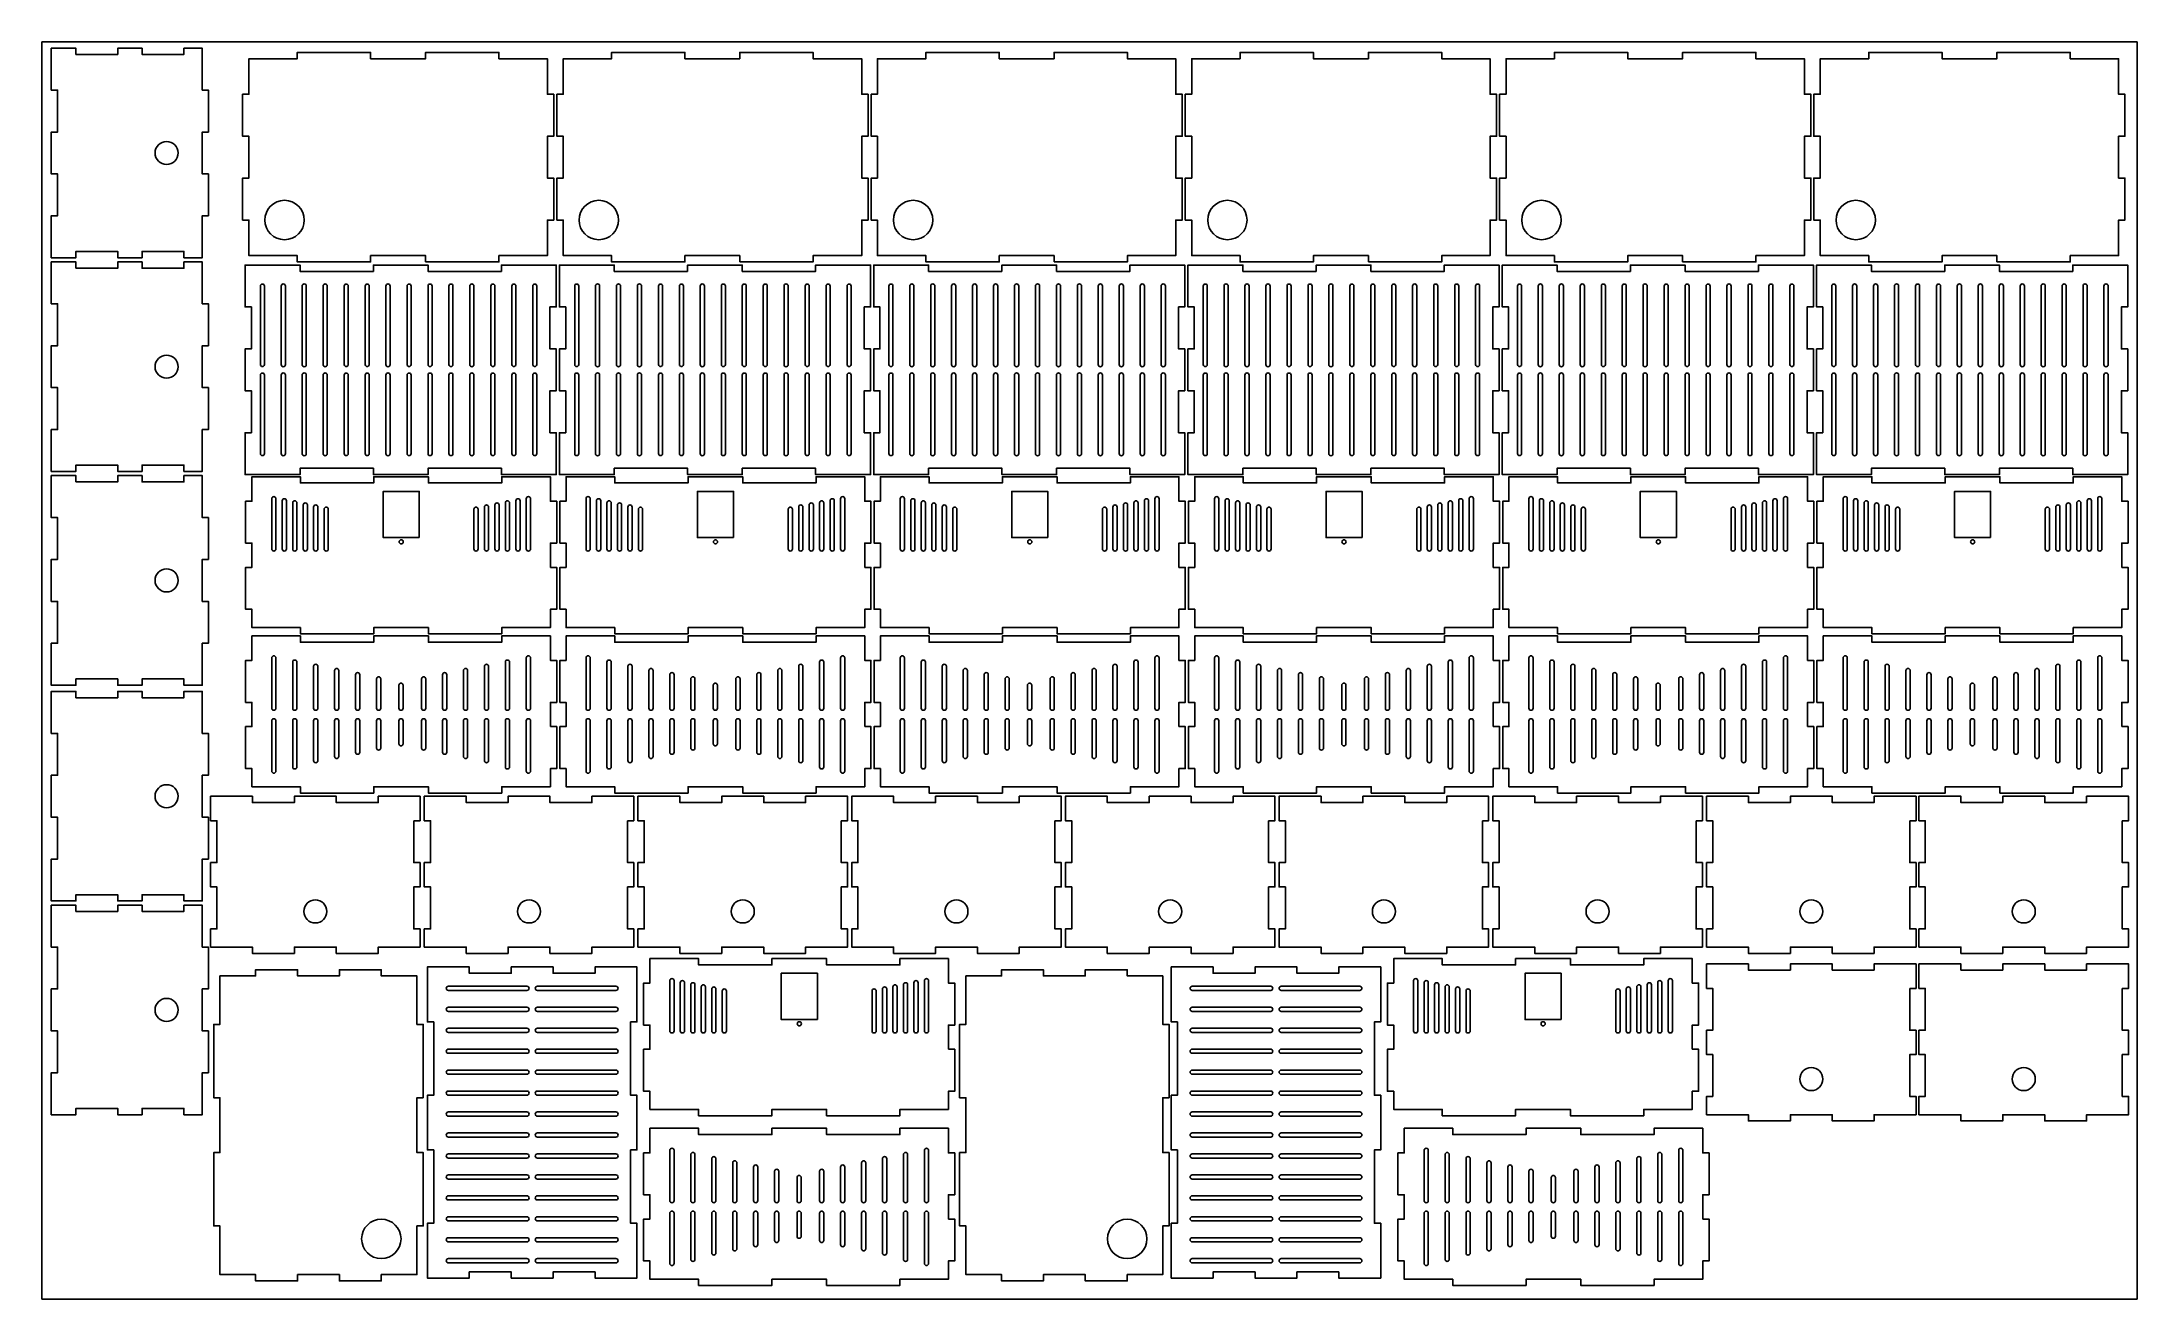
# Model space of a CAD drawing. Header units: millimetres. Extents: x 100 to 1100, y -300 to 300.
import ezdxf

# ---------------------------------------------------------------- set-up
doc = ezdxf.new("R2010")
doc.units = ezdxf.units.MM
doc.layers.get('0').update_dxf_attribs({"linetype": 'CONTINUOUS'})

msp = doc.modelspace()

# ---------------------------------------------------------------- linework, layer by layer
for points in [[(100, -300), (1100, -300), (1100, 300), (100, 300)], [(116.2, 294), (116.2, 297), (104.5, 297), (104.5, 277), (107.5, 277), (107.5, 257), (104.5, 257), (104.5, 237), (107.5, 237), (107.5, 217), (104.5, 217), (104.5, 197), (116.2, 197), (116.2, 200), (136.2, 200), (136.2, 197), (147.8, 197), (147.8, 200), (167.8, 200), (167.8, 197), (176.5, 197), (176.5, 217), (179.5, 217), (179.5, 237), (176.5, 237), (176.5, 257), (179.5, 257), (179.5, 277), (176.5, 277), (176.5, 297), (174.5, 297), (167.8, 297), (167.8, 294), (147.8, 294), (147.8, 297), (136.2, 297), (136.2, 294)], [(283.1, 195), (318.1, 195), (318.1, 198), (341.3, 198), (341.3, 215), (344.3, 215), (344.3, 235), (341.3, 235), (341.3, 255), (344.3, 255), (344.3, 275), (341.3, 275), (341.3, 292), (318.1, 292), (318.1, 295), (283.1, 295), (283.1, 292), (256.9, 292), (256.9, 295), (221.9, 295), (221.9, 292), (198.8, 292), (198.8, 275), (195.8, 275), (195.8, 255), (198.8, 255), (198.8, 235), (195.8, 235), (195.8, 215), (198.8, 215), (198.8, 198), (221.9, 198), (221.9, 195), (256.9, 195), (256.9, 198), (283.1, 198)], [(433.1, 195), (468.1, 195), (468.1, 198), (491.3, 198), (491.3, 215), (494.3, 215), (494.3, 235), (491.3, 235), (491.3, 255), (494.3, 255), (494.3, 275), (491.3, 275), (491.3, 292), (468.1, 292), (468.1, 295), (433.1, 295), (433.1, 292), (406.9, 292), (406.9, 295), (371.9, 295), (371.9, 292), (348.8, 292), (348.8, 275), (345.8, 275), (345.8, 255), (348.8, 255), (348.8, 235), (345.8, 235), (345.8, 215), (348.8, 215), (348.8, 198), (371.9, 198), (371.9, 195), (406.9, 195), (406.9, 198), (433.1, 198)], [(583.1, 195), (618.1, 195), (618.1, 198), (641.2, 198), (641.2, 215), (644.3, 215), (644.3, 235), (641.2, 235), (641.2, 255), (644.3, 255), (644.3, 275), (641.2, 275), (641.2, 292), (618.1, 292), (618.1, 295), (583.1, 295), (583.1, 292), (556.9, 292), (556.9, 295), (521.9, 295), (521.9, 292), (498.8, 292), (498.8, 275), (495.8, 275), (495.8, 255), (498.8, 255), (498.8, 235), (495.8, 235), (495.8, 215), (498.8, 215), (498.8, 198), (521.9, 198), (521.9, 195), (556.9, 195), (556.9, 198), (583.1, 198)], [(733.1, 195), (768.1, 195), (768.1, 198), (791.2, 198), (791.2, 215), (794.3, 215), (794.3, 235), (791.2, 235), (791.2, 255), (794.3, 255), (794.3, 275), (791.2, 275), (791.2, 292), (768.1, 292), (768.1, 295), (733.1, 295), (733.1, 292), (706.9, 292), (706.9, 295), (671.9, 295), (671.9, 292), (648.8, 292), (648.8, 275), (645.7, 275), (645.7, 255), (648.8, 255), (648.8, 235), (645.7, 235), (645.7, 215), (648.8, 215), (648.8, 198), (671.9, 198), (671.9, 195), (706.9, 195), (706.9, 198), (733.1, 198)], [(883.1, 195), (918.1, 195), (918.1, 198), (941.2, 198), (941.2, 215), (944.3, 215), (944.3, 235), (941.2, 235), (941.2, 255), (944.3, 255), (944.3, 275), (941.2, 275), (941.2, 292), (918.1, 292), (918.1, 295), (883.1, 295), (883.1, 292), (856.9, 292), (856.9, 295), (821.9, 295), (821.9, 292), (798.8, 292), (798.8, 275), (795.7, 275), (795.7, 255), (798.8, 255), (798.8, 235), (795.7, 235), (795.7, 215), (798.8, 215), (798.8, 198), (821.9, 198), (821.9, 195), (856.9, 195), (856.9, 198), (883.1, 198)], [(1033.1, 195), (1068.1, 195), (1068.1, 198), (1091.2, 198), (1091.2, 215), (1094.2, 215), (1094.2, 235), (1091.2, 235), (1091.2, 255), (1094.2, 255), (1094.2, 275), (1091.2, 275), (1091.2, 292), (1068.1, 292), (1068.1, 295), (1033.1, 295), (1033.1, 292), (1006.9, 292), (1006.9, 295), (971.9, 295), (971.9, 292), (948.8, 292), (948.8, 275), (945.7, 275), (945.7, 255), (948.8, 255), (948.8, 235), (945.7, 235), (945.7, 215), (948.8, 215), (948.8, 198), (971.9, 198), (971.9, 195), (1006.9, 195), (1006.9, 198), (1033.1, 198)], [(116.2, 192), (116.2, 195), (104.5, 195), (104.5, 175), (107.5, 175), (107.5, 155), (104.5, 155), (104.5, 135), (107.5, 135), (107.5, 115), (104.5, 115), (104.5, 95), (116.2, 95), (116.2, 98), (136.2, 98), (136.2, 95), (147.8, 95), (147.8, 98), (167.8, 98), (167.8, 95), (176.5, 95), (176.5, 115), (179.5, 115), (179.5, 135), (176.5, 135), (176.5, 155), (179.5, 155), (179.5, 175), (176.5, 175), (176.5, 195), (174.5, 195), (167.8, 195), (167.8, 192), (147.8, 192), (147.8, 195), (136.2, 195), (136.2, 192)], [(258.2, 190.5), (223.2, 190.5), (223.2, 193.5), (197, 193.5), (197, 173.5), (200, 173.5), (200, 153.5), (197, 153.5), (197, 133.5), (200, 133.5), (200, 113.5), (197, 113.5), (197, 93.5), (223.2, 93.5), (223.2, 96.5), (258.2, 96.5), (258.2, 93.5), (284.3, 93.5), (284.3, 96.5), (319.3, 96.5), (319.3, 93.5), (345.5, 93.5), (345.5, 113.5), (342.5, 113.5), (342.5, 133.5), (345.5, 133.5), (345.5, 153.5), (342.5, 153.5), (342.5, 173.5), (345.5, 173.5), (345.5, 193.5), (319.3, 193.5), (319.3, 190.5), (284.3, 190.5), (284.3, 193.5), (258.2, 193.5)], [(408.2, 190.5), (373.2, 190.5), (373.2, 193.5), (347, 193.5), (347, 173.5), (350, 173.5), (350, 153.5), (347, 153.5), (347, 133.5), (350, 133.5), (350, 113.5), (347, 113.5), (347, 93.5), (373.2, 93.5), (373.2, 96.5), (408.2, 96.5), (408.2, 93.5), (434.3, 93.5), (434.3, 96.5), (469.3, 96.5), (469.3, 93.5), (495.5, 93.5), (495.5, 113.5), (492.5, 113.5), (492.5, 133.5), (495.5, 133.5), (495.5, 153.5), (492.5, 153.5), (492.5, 173.5), (495.5, 173.5), (495.5, 193.5), (469.3, 193.5), (469.3, 190.5), (434.3, 190.5), (434.3, 193.5), (408.2, 193.5)], [(558.2, 190.5), (523.2, 190.5), (523.2, 193.5), (497, 193.5), (497, 173.5), (500, 173.5), (500, 153.5), (497, 153.5), (497, 133.5), (500, 133.5), (500, 113.5), (497, 113.5), (497, 93.5), (523.2, 93.5), (523.2, 96.5), (558.2, 96.5), (558.2, 93.5), (584.3, 93.5), (584.3, 96.5), (619.3, 96.5), (619.3, 93.5), (645.5, 93.5), (645.5, 113.5), (642.5, 113.5), (642.5, 133.5), (645.5, 133.5), (645.5, 153.5), (642.5, 153.5), (642.5, 173.5), (645.5, 173.5), (645.5, 193.5), (619.3, 193.5), (619.3, 190.5), (584.3, 190.5), (584.3, 193.5), (558.2, 193.5)], [(708.2, 190.5), (673.2, 190.5), (673.2, 193.5), (647, 193.5), (647, 173.5), (650, 173.5), (650, 153.5), (647, 153.5), (647, 133.5), (650, 133.5), (650, 113.5), (647, 113.5), (647, 93.5), (673.2, 93.5), (673.2, 96.5), (708.2, 96.5), (708.2, 93.5), (734.3, 93.5), (734.3, 96.5), (769.3, 96.5), (769.3, 93.5), (795.5, 93.5), (795.5, 113.5), (792.5, 113.5), (792.5, 133.5), (795.5, 133.5), (795.5, 153.5), (792.5, 153.5), (792.5, 173.5), (795.5, 173.5), (795.5, 193.5), (769.3, 193.5), (769.3, 190.5), (734.3, 190.5), (734.3, 193.5), (708.2, 193.5)], [(858.2, 190.5), (823.2, 190.5), (823.2, 193.5), (797, 193.5), (797, 173.5), (800, 173.5), (800, 153.5), (797, 153.5), (797, 133.5), (800, 133.5), (800, 113.5), (797, 113.5), (797, 93.5), (823.2, 93.5), (823.2, 96.5), (858.2, 96.5), (858.2, 93.5), (884.3, 93.5), (884.3, 96.5), (919.3, 96.5), (919.3, 93.5), (945.5, 93.5), (945.5, 113.5), (942.5, 113.5), (942.5, 133.5), (945.5, 133.5), (945.5, 153.5), (942.5, 153.5), (942.5, 173.5), (945.5, 173.5), (945.5, 193.5), (919.3, 193.5), (919.3, 190.5), (884.3, 190.5), (884.3, 193.5), (858.2, 193.5)], [(1008.2, 190.5), (973.2, 190.5), (973.2, 193.5), (947, 193.5), (947, 173.5), (950, 173.5), (950, 153.5), (947, 153.5), (947, 133.5), (950, 133.5), (950, 113.5), (947, 113.5), (947, 93.5), (973.2, 93.5), (973.2, 96.5), (1008.2, 96.5), (1008.2, 93.5), (1034.3, 93.5), (1034.3, 96.5), (1069.3, 96.5), (1069.3, 93.5), (1095.5, 93.5), (1095.5, 113.5), (1092.5, 113.5), (1092.5, 133.5), (1095.5, 133.5), (1095.5, 153.5), (1092.5, 153.5), (1092.5, 173.5), (1095.5, 173.5), (1095.5, 193.5), (1069.3, 193.5), (1069.3, 190.5), (1034.3, 190.5), (1034.3, 193.5), (1008.2, 193.5)], [(116.2, 90), (116.2, 93), (104.5, 93), (104.5, 73), (107.5, 73), (107.5, 53), (104.5, 53), (104.5, 33), (107.5, 33), (107.5, 13), (104.5, 13), (104.5, -7), (116.2, -7), (116.2, -4), (136.2, -4), (136.2, -7), (147.8, -7), (147.8, -4), (167.8, -4), (167.8, -7), (176.5, -7), (176.5, 13), (179.5, 13), (179.5, 33), (176.5, 33), (176.5, 53), (179.5, 53), (179.5, 73), (176.5, 73), (176.5, 93), (174.5, 93), (167.8, 93), (167.8, 90), (147.8, 90), (147.8, 93), (136.2, 93), (136.2, 90)], [(342.7, 49.2), (342.7, 60.8), (345.7, 60.8), (345.7, 80.8), (342.7, 80.8), (342.7, 92.5), (319.5, 92.5), (319.5, 89.5), (284.5, 89.5), (284.5, 92.5), (258.4, 92.5), (258.4, 89.5), (223.4, 89.5), (223.4, 92.5), (200.2, 92.5), (200.2, 80.8), (197.2, 80.8), (197.2, 60.8), (200.2, 60.8), (200.2, 49.2), (197.2, 49.2), (197.2, 29.2), (200.2, 29.2), (200.2, 20.5), (223.4, 20.5), (223.4, 17.5), (258.4, 17.5), (258.4, 20.5), (284.5, 20.5), (284.5, 17.5), (319.5, 17.5), (319.5, 20.5), (342.7, 20.5), (342.7, 29.2), (345.7, 29.2), (345.7, 49.2)], [(492.7, 49.2), (492.7, 60.8), (495.7, 60.8), (495.7, 80.8), (492.7, 80.8), (492.7, 92.5), (469.5, 92.5), (469.5, 89.5), (434.5, 89.5), (434.5, 92.5), (408.4, 92.5), (408.4, 89.5), (373.4, 89.5), (373.4, 92.5), (350.2, 92.5), (350.2, 80.8), (347.2, 80.8), (347.2, 60.8), (350.2, 60.8), (350.2, 49.2), (347.2, 49.2), (347.2, 29.2), (350.2, 29.2), (350.2, 20.5), (373.4, 20.5), (373.4, 17.5), (408.4, 17.5), (408.4, 20.5), (434.5, 20.5), (434.5, 17.5), (469.5, 17.5), (469.5, 20.5), (492.7, 20.5), (492.7, 29.2), (495.7, 29.2), (495.7, 49.2)], [(642.7, 49.2), (642.7, 60.8), (645.7, 60.8), (645.7, 80.8), (642.7, 80.8), (642.7, 92.5), (619.5, 92.5), (619.5, 89.5), (584.5, 89.5), (584.5, 92.5), (558.4, 92.5), (558.4, 89.5), (523.4, 89.5), (523.4, 92.5), (500.2, 92.5), (500.2, 80.8), (497.2, 80.8), (497.2, 60.8), (500.2, 60.8), (500.2, 49.2), (497.2, 49.2), (497.2, 29.2), (500.2, 29.2), (500.2, 20.5), (523.4, 20.5), (523.4, 17.5), (558.4, 17.5), (558.4, 20.5), (584.5, 20.5), (584.5, 17.5), (619.5, 17.5), (619.5, 20.5), (642.7, 20.5), (642.7, 29.2), (645.7, 29.2), (645.7, 49.2)], [(792.7, 49.2), (792.7, 60.8), (795.7, 60.8), (795.7, 80.8), (792.7, 80.8), (792.7, 92.5), (769.5, 92.5), (769.5, 89.5), (734.5, 89.5), (734.5, 92.5), (708.4, 92.5), (708.4, 89.5), (673.4, 89.5), (673.4, 92.5), (650.2, 92.5), (650.2, 80.8), (647.2, 80.8), (647.2, 60.8), (650.2, 60.8), (650.2, 49.2), (647.2, 49.2), (647.2, 29.2), (650.2, 29.2), (650.2, 20.5), (673.4, 20.5), (673.4, 17.5), (708.4, 17.5), (708.4, 20.5), (734.5, 20.5), (734.5, 17.5), (769.5, 17.5), (769.5, 20.5), (792.7, 20.5), (792.7, 29.2), (795.7, 29.2), (795.7, 49.2)], [(942.7, 49.2), (942.7, 60.8), (945.7, 60.8), (945.7, 80.8), (942.7, 80.8), (942.7, 92.5), (919.5, 92.5), (919.5, 89.5), (884.5, 89.5), (884.5, 92.5), (858.4, 92.5), (858.4, 89.5), (823.4, 89.5), (823.4, 92.5), (800.2, 92.5), (800.2, 80.8), (797.2, 80.8), (797.2, 60.8), (800.2, 60.8), (800.2, 49.2), (797.2, 49.2), (797.2, 29.2), (800.2, 29.2), (800.2, 20.5), (823.4, 20.5), (823.4, 17.5), (858.4, 17.5), (858.4, 20.5), (884.5, 20.5), (884.5, 17.5), (919.5, 17.5), (919.5, 20.5), (942.7, 20.5), (942.7, 29.2), (945.7, 29.2), (945.7, 49.2)], [(1092.7, 49.2), (1092.7, 60.8), (1095.7, 60.8), (1095.7, 80.8), (1092.7, 80.8), (1092.7, 92.5), (1069.5, 92.5), (1069.5, 89.5), (1034.5, 89.5), (1034.5, 92.5), (1008.4, 92.5), (1008.4, 89.5), (973.4, 89.5), (973.4, 92.5), (950.2, 92.5), (950.2, 80.8), (947.2, 80.8), (947.2, 60.8), (950.2, 60.8), (950.2, 49.2), (947.2, 49.2), (947.2, 29.2), (950.2, 29.2), (950.2, 20.5), (973.4, 20.5), (973.4, 17.5), (1008.4, 17.5), (1008.4, 20.5), (1034.5, 20.5), (1034.5, 17.5), (1069.5, 17.5), (1069.5, 20.5), (1092.7, 20.5), (1092.7, 29.2), (1095.7, 29.2), (1095.7, 49.2)], [(280.1, 63.4), (262.9, 63.4), (262.9, 85.5), (280.1, 85.5)], [(430.1, 63.4), (412.9, 63.4), (412.9, 85.5), (430.1, 85.5)], [(580.1, 63.4), (562.9, 63.4), (562.9, 85.5), (580.1, 85.5)], [(730.1, 63.4), (712.9, 63.4), (712.9, 85.5), (730.1, 85.5)], [(880.1, 63.4), (862.9, 63.4), (862.9, 85.5), (880.1, 85.5)], [(1030.1, 63.4), (1012.9, 63.4), (1012.9, 85.5), (1030.1, 85.5)], [(342.7, -26.8), (342.7, -15.2), (345.7, -15.2), (345.7, 4.8), (342.7, 4.8), (342.7, 16.5), (319.5, 16.5), (319.5, 13.5), (284.5, 13.5), (284.5, 16.5), (258.4, 16.5), (258.4, 13.5), (223.4, 13.5), (223.4, 16.5), (200.2, 16.5), (200.2, 4.8), (197.2, 4.8), (197.2, -15.2), (200.2, -15.2), (200.2, -26.8), (197.2, -26.8), (197.2, -46.8), (200.2, -46.8), (200.2, -55.5), (223.4, -55.5), (223.4, -58.5), (258.4, -58.5), (258.4, -55.5), (284.5, -55.5), (284.5, -58.5), (319.5, -58.5), (319.5, -55.5), (342.7, -55.5), (342.7, -46.8), (345.7, -46.8), (345.7, -26.8)], [(492.7, -26.8), (492.7, -15.2), (495.7, -15.2), (495.7, 4.8), (492.7, 4.8), (492.7, 16.5), (469.5, 16.5), (469.5, 13.5), (434.5, 13.5), (434.5, 16.5), (408.4, 16.5), (408.4, 13.5), (373.4, 13.5), (373.4, 16.5), (350.2, 16.5), (350.2, 4.8), (347.2, 4.8), (347.2, -15.2), (350.2, -15.2), (350.2, -26.8), (347.2, -26.8), (347.2, -46.8), (350.2, -46.8), (350.2, -55.5), (373.4, -55.5), (373.4, -58.5), (408.4, -58.5), (408.4, -55.5), (434.5, -55.5), (434.5, -58.5), (469.5, -58.5), (469.5, -55.5), (492.7, -55.5), (492.7, -46.8), (495.7, -46.8), (495.7, -26.8)], [(642.7, -26.8), (642.7, -15.2), (645.7, -15.2), (645.7, 4.8), (642.7, 4.8), (642.7, 16.5), (619.5, 16.5), (619.5, 13.5), (584.5, 13.5), (584.5, 16.5), (558.4, 16.5), (558.4, 13.5), (523.4, 13.5), (523.4, 16.5), (500.2, 16.5), (500.2, 4.8), (497.2, 4.8), (497.2, -15.2), (500.2, -15.2), (500.2, -26.8), (497.2, -26.8), (497.2, -46.8), (500.2, -46.8), (500.2, -55.5), (523.4, -55.5), (523.4, -58.5), (558.4, -58.5), (558.4, -55.5), (584.5, -55.5), (584.5, -58.5), (619.5, -58.5), (619.5, -55.5), (642.7, -55.5), (642.7, -46.8), (645.7, -46.8), (645.7, -26.8)], [(792.7, -26.8), (792.7, -15.2), (795.7, -15.2), (795.7, 4.8), (792.7, 4.8), (792.7, 16.5), (769.5, 16.5), (769.5, 13.5), (734.5, 13.5), (734.5, 16.5), (708.4, 16.5), (708.4, 13.5), (673.4, 13.5), (673.4, 16.5), (650.2, 16.5), (650.2, 4.8), (647.2, 4.8), (647.2, -15.2), (650.2, -15.2), (650.2, -26.8), (647.2, -26.8), (647.2, -46.8), (650.2, -46.8), (650.2, -55.5), (673.4, -55.5), (673.4, -58.5), (708.4, -58.5), (708.4, -55.5), (734.5, -55.5), (734.5, -58.5), (769.5, -58.5), (769.5, -55.5), (792.7, -55.5), (792.7, -46.8), (795.7, -46.8), (795.7, -26.8)], [(942.7, -26.8), (942.7, -15.2), (945.7, -15.2), (945.7, 4.8), (942.7, 4.8), (942.7, 16.5), (919.5, 16.5), (919.5, 13.5), (884.5, 13.5), (884.5, 16.5), (858.4, 16.5), (858.4, 13.5), (823.4, 13.5), (823.4, 16.5), (800.2, 16.5), (800.2, 4.8), (797.2, 4.8), (797.2, -15.2), (800.2, -15.2), (800.2, -26.8), (797.2, -26.8), (797.2, -46.8), (800.2, -46.8), (800.2, -55.5), (823.4, -55.5), (823.4, -58.5), (858.4, -58.5), (858.4, -55.5), (884.5, -55.5), (884.5, -58.5), (919.5, -58.5), (919.5, -55.5), (942.7, -55.5), (942.7, -46.8), (945.7, -46.8), (945.7, -26.8)], [(1092.7, -26.8), (1092.7, -15.2), (1095.7, -15.2), (1095.7, 4.8), (1092.7, 4.8), (1092.7, 16.5), (1069.5, 16.5), (1069.5, 13.5), (1034.5, 13.5), (1034.5, 16.5), (1008.4, 16.5), (1008.4, 13.5), (973.4, 13.5), (973.4, 16.5), (950.2, 16.5), (950.2, 4.8), (947.2, 4.8), (947.2, -15.2), (950.2, -15.2), (950.2, -26.8), (947.2, -26.8), (947.2, -46.8), (950.2, -46.8), (950.2, -55.5), (973.4, -55.5), (973.4, -58.5), (1008.4, -58.5), (1008.4, -55.5), (1034.5, -55.5), (1034.5, -58.5), (1069.5, -58.5), (1069.5, -55.5), (1092.7, -55.5), (1092.7, -46.8), (1095.7, -46.8), (1095.7, -26.8)], [(116.2, -13), (116.2, -10), (104.5, -10), (104.5, -30), (107.5, -30), (107.5, -50), (104.5, -50), (104.5, -70), (107.5, -70), (107.5, -90), (104.5, -90), (104.5, -110), (116.2, -110), (116.2, -107), (136.2, -107), (136.2, -110), (147.8, -110), (147.8, -107), (167.8, -107), (167.8, -110), (176.5, -110), (176.5, -90), (179.5, -90), (179.5, -70), (176.5, -70), (176.5, -50), (179.5, -50), (179.5, -30), (176.5, -30), (176.5, -10), (174.5, -10), (167.8, -10), (167.8, -13), (147.8, -13), (147.8, -10), (136.2, -10), (136.2, -13)], [(277.5, -71.7), (280.5, -71.7), (280.5, -60), (260.5, -60), (260.5, -63), (240.5, -63), (240.5, -60), (220.5, -60), (220.5, -63), (200.5, -63), (200.5, -60), (180.5, -60), (180.5, -71.7), (183.5, -71.7), (183.5, -91.7), (180.5, -91.7), (180.5, -103.3), (183.5, -103.3), (183.5, -123.3), (180.5, -123.3), (180.5, -132), (200.5, -132), (200.5, -135), (220.5, -135), (220.5, -132), (240.5, -132), (240.5, -135), (260.5, -135), (260.5, -132), (280.5, -132), (280.5, -130), (280.5, -123.3), (277.5, -123.3), (277.5, -103.3), (280.5, -103.3), (280.5, -91.7), (277.5, -91.7)], [(379.5, -71.7), (382.5, -71.7), (382.5, -60), (362.5, -60), (362.5, -63), (342.5, -63), (342.5, -60), (322.5, -60), (322.5, -63), (302.5, -63), (302.5, -60), (282.5, -60), (282.5, -71.7), (285.5, -71.7), (285.5, -91.7), (282.5, -91.7), (282.5, -103.3), (285.5, -103.3), (285.5, -123.3), (282.5, -123.3), (282.5, -132), (302.5, -132), (302.5, -135), (322.5, -135), (322.5, -132), (342.5, -132), (342.5, -135), (362.5, -135), (362.5, -132), (382.5, -132), (382.5, -130), (382.5, -123.3), (379.5, -123.3), (379.5, -103.3), (382.5, -103.3), (382.5, -91.7), (379.5, -91.7)], [(481.5, -71.7), (484.5, -71.7), (484.5, -60), (464.5, -60), (464.5, -63), (444.5, -63), (444.5, -60), (424.5, -60), (424.5, -63), (404.5, -63), (404.5, -60), (384.5, -60), (384.5, -71.7), (387.5, -71.7), (387.5, -91.7), (384.5, -91.7), (384.5, -103.3), (387.5, -103.3), (387.5, -123.3), (384.5, -123.3), (384.5, -132), (404.5, -132), (404.5, -135), (424.5, -135), (424.5, -132), (444.5, -132), (444.5, -135), (464.5, -135), (464.5, -132), (484.5, -132), (484.5, -130), (484.5, -123.3), (481.5, -123.3), (481.5, -103.3), (484.5, -103.3), (484.5, -91.7), (481.5, -91.7)], [(583.5, -71.7), (586.5, -71.7), (586.5, -60), (566.5, -60), (566.5, -63), (546.5, -63), (546.5, -60), (526.5, -60), (526.5, -63), (506.5, -63), (506.5, -60), (486.5, -60), (486.5, -71.7), (489.5, -71.7), (489.5, -91.7), (486.5, -91.7), (486.5, -103.3), (489.5, -103.3), (489.5, -123.3), (486.5, -123.3), (486.5, -132), (506.5, -132), (506.5, -135), (526.5, -135), (526.5, -132), (546.5, -132), (546.5, -135), (566.5, -135), (566.5, -132), (586.5, -132), (586.5, -130), (586.5, -123.3), (583.5, -123.3), (583.5, -103.3), (586.5, -103.3), (586.5, -91.7), (583.5, -91.7)], [(685.5, -71.7), (688.5, -71.7), (688.5, -60), (668.5, -60), (668.5, -63), (648.5, -63), (648.5, -60), (628.5, -60), (628.5, -63), (608.5, -63), (608.5, -60), (588.5, -60), (588.5, -71.7), (591.5, -71.7), (591.5, -91.7), (588.5, -91.7), (588.5, -103.3), (591.5, -103.3), (591.5, -123.3), (588.5, -123.3), (588.5, -132), (608.5, -132), (608.5, -135), (628.5, -135), (628.5, -132), (648.5, -132), (648.5, -135), (668.5, -135), (668.5, -132), (688.5, -132), (688.5, -130), (688.5, -123.3), (685.5, -123.3), (685.5, -103.3), (688.5, -103.3), (688.5, -91.7), (685.5, -91.7)], [(787.5, -71.7), (790.5, -71.7), (790.5, -60), (770.5, -60), (770.5, -63), (750.5, -63), (750.5, -60), (730.5, -60), (730.5, -63), (710.5, -63), (710.5, -60), (690.5, -60), (690.5, -71.7), (693.5, -71.7), (693.5, -91.7), (690.5, -91.7), (690.5, -103.3), (693.5, -103.3), (693.5, -123.3), (690.5, -123.3), (690.5, -132), (710.5, -132), (710.5, -135), (730.5, -135), (730.5, -132), (750.5, -132), (750.5, -135), (770.5, -135), (770.5, -132), (790.5, -132), (790.5, -130), (790.5, -123.3), (787.5, -123.3), (787.5, -103.3), (790.5, -103.3), (790.5, -91.7), (787.5, -91.7)], [(889.5, -71.7), (892.5, -71.7), (892.5, -60), (872.5, -60), (872.5, -63), (852.5, -63), (852.5, -60), (832.5, -60), (832.5, -63), (812.5, -63), (812.5, -60), (792.5, -60), (792.5, -71.7), (795.5, -71.7), (795.5, -91.7), (792.5, -91.7), (792.5, -103.3), (795.5, -103.3), (795.5, -123.3), (792.5, -123.3), (792.5, -132), (812.5, -132), (812.5, -135), (832.5, -135), (832.5, -132), (852.5, -132), (852.5, -135), (872.5, -135), (872.5, -132), (892.5, -132), (892.5, -130), (892.5, -123.3), (889.5, -123.3), (889.5, -103.3), (892.5, -103.3), (892.5, -91.7), (889.5, -91.7)], [(991.5, -71.7), (994.5, -71.7), (994.5, -60), (974.5, -60), (974.5, -63), (954.5, -63), (954.5, -60), (934.5, -60), (934.5, -63), (914.5, -63), (914.5, -60), (894.5, -60), (894.5, -71.7), (897.5, -71.7), (897.5, -91.7), (894.5, -91.7), (894.5, -103.3), (897.5, -103.3), (897.5, -123.3), (894.5, -123.3), (894.5, -132), (914.5, -132), (914.5, -135), (934.5, -135), (934.5, -132), (954.5, -132), (954.5, -135), (974.5, -135), (974.5, -132), (994.5, -132), (994.5, -130), (994.5, -123.3), (991.5, -123.3), (991.5, -103.3), (994.5, -103.3), (994.5, -91.7), (991.5, -91.7)], [(1092.9, -71.7), (1095.9, -71.7), (1095.9, -60), (1075.9, -60), (1075.9, -63), (1055.9, -63), (1055.9, -60), (1035.9, -60), (1035.9, -63), (1015.9, -63), (1015.9, -60), (995.9, -60), (995.9, -71.7), (998.9, -71.7), (998.9, -91.7), (995.9, -91.7), (995.9, -103.3), (998.9, -103.3), (998.9, -123.3), (995.9, -123.3), (995.9, -132), (1015.9, -132), (1015.9, -135), (1035.9, -135), (1035.9, -132), (1055.9, -132), (1055.9, -135), (1075.9, -135), (1075.9, -132), (1095.9, -132), (1095.9, -130), (1095.9, -123.3), (1092.9, -123.3), (1092.9, -103.3), (1095.9, -103.3), (1095.9, -91.7), (1092.9, -91.7)], [(116.2, -115), (116.2, -112), (104.5, -112), (104.5, -132), (107.5, -132), (107.5, -152), (104.5, -152), (104.5, -172), (107.5, -172), (107.5, -192), (104.5, -192), (104.5, -212), (116.2, -212), (116.2, -209), (136.2, -209), (136.2, -212), (147.8, -212), (147.8, -209), (167.8, -209), (167.8, -212), (176.5, -212), (176.5, -192), (179.5, -192), (179.5, -172), (176.5, -172), (176.5, -152), (179.5, -152), (179.5, -132), (176.5, -132), (176.5, -112), (174.5, -112), (167.8, -112), (167.8, -115), (147.8, -115), (147.8, -112), (136.2, -112), (136.2, -115)], [(532.7, -180.8), (532.7, -169.2), (535.7, -169.2), (535.7, -149.2), (532.7, -149.2), (532.7, -137.5), (509.5, -137.5), (509.5, -140.5), (474.5, -140.5), (474.5, -137.5), (448.4, -137.5), (448.4, -140.5), (413.4, -140.5), (413.4, -137.5), (390.2, -137.5), (390.2, -149.2), (387.2, -149.2), (387.2, -169.2), (390.2, -169.2), (390.2, -180.8), (387.2, -180.8), (387.2, -200.8), (390.2, -200.8), (390.2, -209.5), (413.4, -209.5), (413.4, -212.5), (448.4, -212.5), (448.4, -209.5), (474.5, -209.5), (474.5, -212.5), (509.5, -212.5), (509.5, -209.5), (532.7, -209.5), (532.7, -200.8), (535.7, -200.8), (535.7, -180.8)], [(887.7, -180.8), (887.7, -169.2), (890.7, -169.2), (890.7, -149.2), (887.7, -149.2), (887.7, -137.5), (864.5, -137.5), (864.5, -140.5), (829.5, -140.5), (829.5, -137.5), (803.4, -137.5), (803.4, -140.5), (768.4, -140.5), (768.4, -137.5), (745.2, -137.5), (745.2, -149.2), (742.2, -149.2), (742.2, -169.2), (745.2, -169.2), (745.2, -180.8), (742.2, -180.8), (742.2, -200.8), (745.2, -200.8), (745.2, -209.5), (768.4, -209.5), (768.4, -212.5), (803.4, -212.5), (803.4, -209.5), (829.5, -209.5), (829.5, -212.5), (864.5, -212.5), (864.5, -209.5), (887.7, -209.5), (887.7, -200.8), (890.7, -200.8), (890.7, -180.8)], [(282, -203.9), (282, -168.9), (279, -168.9), (279, -145.8), (262, -145.8), (262, -142.8), (242, -142.8), (242, -145.8), (222, -145.8), (222, -142.8), (202, -142.8), (202, -145.8), (185, -145.8), (185, -168.9), (182, -168.9), (182, -203.9), (185, -203.9), (185, -230.1), (182, -230.1), (182, -265.1), (185, -265.1), (185, -288.3), (202, -288.3), (202, -291.3), (222, -291.3), (222, -288.3), (242, -288.3), (242, -291.3), (262, -291.3), (262, -288.3), (279, -288.3), (279, -265.1), (282, -265.1), (282, -230.1), (279, -230.1), (279, -203.9)], [(287, -228.8), (287, -263.8), (284, -263.8), (284, -290), (304, -290), (304, -287), (324, -287), (324, -290), (344, -290), (344, -287), (364, -287), (364, -290), (384, -290), (384, -263.8), (381, -263.8), (381, -228.8), (384, -228.8), (384, -202.7), (381, -202.7), (381, -167.7), (384, -167.7), (384, -141.5), (364, -141.5), (364, -144.5), (344, -144.5), (344, -141.5), (324, -141.5), (324, -144.5), (304, -144.5), (304, -141.5), (284, -141.5), (284, -167.7), (287, -167.7), (287, -202.7), (284, -202.7), (284, -228.8)], [(470.1, -166.6), (452.9, -166.6), (452.9, -144.5), (470.1, -144.5)], [(638, -203.9), (638, -168.9), (635, -168.9), (635, -145.8), (618, -145.8), (618, -142.8), (598, -142.8), (598, -145.8), (578, -145.8), (578, -142.8), (558, -142.8), (558, -145.8), (541, -145.8), (541, -168.9), (538, -168.9), (538, -203.9), (541, -203.9), (541, -230.1), (538, -230.1), (538, -265.1), (541, -265.1), (541, -288.3), (558, -288.3), (558, -291.3), (578, -291.3), (578, -288.3), (598, -288.3), (598, -291.3), (618, -291.3), (618, -288.3), (635, -288.3), (635, -265.1), (638, -265.1), (638, -230.1), (635, -230.1), (635, -203.9)], [(642, -228.8), (642, -263.8), (639, -263.8), (639, -290), (659, -290), (659, -287), (679, -287), (679, -290), (699, -290), (699, -287), (719, -287), (719, -290), (739, -290), (739, -263.8), (736, -263.8), (736, -228.8), (739, -228.8), (739, -202.7), (736, -202.7), (736, -167.7), (739, -167.7), (739, -141.5), (719, -141.5), (719, -144.5), (699, -144.5), (699, -141.5), (679, -141.5), (679, -144.5), (659, -144.5), (659, -141.5), (639, -141.5), (639, -167.7), (642, -167.7), (642, -202.7), (639, -202.7), (639, -228.8)], [(825.1, -166.6), (807.9, -166.6), (807.9, -144.5), (825.1, -144.5)], [(991.5, -151.7), (994.5, -151.7), (994.5, -140), (974.5, -140), (974.5, -143), (954.5, -143), (954.5, -140), (934.5, -140), (934.5, -143), (914.5, -143), (914.5, -140), (894.5, -140), (894.5, -151.7), (897.5, -151.7), (897.5, -171.7), (894.5, -171.7), (894.5, -183.3), (897.5, -183.3), (897.5, -203.3), (894.5, -203.3), (894.5, -212), (914.5, -212), (914.5, -215), (934.5, -215), (934.5, -212), (954.5, -212), (954.5, -215), (974.5, -215), (974.5, -212), (994.5, -212), (994.5, -210), (994.5, -203.3), (991.5, -203.3), (991.5, -183.3), (994.5, -183.3), (994.5, -171.7), (991.5, -171.7)], [(1092.9, -151.7), (1095.9, -151.7), (1095.9, -140), (1075.9, -140), (1075.9, -143), (1055.9, -143), (1055.9, -140), (1035.9, -140), (1035.9, -143), (1015.9, -143), (1015.9, -140), (995.9, -140), (995.9, -151.7), (998.9, -151.7), (998.9, -171.7), (995.9, -171.7), (995.9, -183.3), (998.9, -183.3), (998.9, -203.3), (995.9, -203.3), (995.9, -212), (1015.9, -212), (1015.9, -215), (1035.9, -215), (1035.9, -212), (1055.9, -212), (1055.9, -215), (1075.9, -215), (1075.9, -212), (1095.9, -212), (1095.9, -210), (1095.9, -203.3), (1092.9, -203.3), (1092.9, -183.3), (1095.9, -183.3), (1095.9, -171.7), (1092.9, -171.7)], [(532.7, -261.8), (532.7, -250.2), (535.7, -250.2), (535.7, -230.2), (532.7, -230.2), (532.7, -218.5), (509.5, -218.5), (509.5, -221.5), (474.5, -221.5), (474.5, -218.5), (448.4, -218.5), (448.4, -221.5), (413.4, -221.5), (413.4, -218.5), (390.2, -218.5), (390.2, -230.2), (387.2, -230.2), (387.2, -250.2), (390.2, -250.2), (390.2, -261.8), (387.2, -261.8), (387.2, -281.8), (390.2, -281.8), (390.2, -290.5), (413.4, -290.5), (413.4, -293.5), (448.4, -293.5), (448.4, -290.5), (474.5, -290.5), (474.5, -293.5), (509.5, -293.5), (509.5, -290.5), (532.7, -290.5), (532.7, -281.8), (535.7, -281.8), (535.7, -261.8)], [(892.7, -261.8), (892.7, -250.2), (895.7, -250.2), (895.7, -230.2), (892.7, -230.2), (892.7, -218.5), (869.5, -218.5), (869.5, -221.5), (834.5, -221.5), (834.5, -218.5), (808.4, -218.5), (808.4, -221.5), (773.4, -221.5), (773.4, -218.5), (750.2, -218.5), (750.2, -230.2), (747.2, -230.2), (747.2, -250.2), (750.2, -250.2), (750.2, -261.8), (747.2, -261.8), (747.2, -281.8), (750.2, -281.8), (750.2, -290.5), (773.4, -290.5), (773.4, -293.5), (808.4, -293.5), (808.4, -290.5), (834.5, -290.5), (834.5, -293.5), (869.5, -293.5), (869.5, -290.5), (892.7, -290.5), (892.7, -281.8), (895.7, -281.8), (895.7, -261.8)]]:
    msp.add_lwpolyline(points, close=True)
for points in [[(206.2, 183.5, 1), (204.3, 183.5), (204.3, 146, 1), (206.2, 146)], [(216.2, 183.5, 1), (214.2, 183.5), (214.2, 146, 1), (216.2, 146)], [(226.2, 183.5), (226.2, 146, -1), (224.2, 146), (224.2, 183.5, -1)], [(236.2, 183.5), (236.2, 146, -1), (234.2, 146), (234.2, 183.5, -1)], [(246.2, 183.5, 1), (244.3, 183.5), (244.3, 146, 1), (246.2, 146)], [(256.2, 183.5, 1), (254.3, 183.5), (254.3, 146, 1), (256.2, 146)], [(266.2, 183.5, 1), (264.2, 183.5), (264.2, 146, 1), (266.2, 146)], [(276.2, 183.5), (276.2, 146, -1), (274.3, 146), (274.3, 183.5, -1)], [(286.2, 183.5, 1), (284.3, 183.5), (284.3, 146, 1), (286.2, 146)], [(296.2, 183.5), (296.2, 146, -1), (294.3, 146), (294.3, 183.5, -1)], [(304.2, 146, 1), (306.2, 146), (306.2, 183.5, 1), (304.2, 183.5)], [(316.2, 183.5), (316.2, 146, -1), (314.3, 146), (314.3, 183.5, -1)], [(326.2, 183.5, 1), (324.3, 183.5), (324.3, 146, 1), (326.2, 146)], [(336.2, 183.5), (336.2, 146, -1), (334.3, 146), (334.3, 183.5, -1)], [(356.2, 183.5, 1), (354.3, 183.5), (354.3, 146, 1), (356.2, 146)], [(366.2, 183.5, 1), (364.2, 183.5), (364.2, 146, 1), (366.2, 146)], [(376.2, 183.5), (376.2, 146, -1), (374.2, 146), (374.2, 183.5, -1)], [(386.2, 183.5), (386.2, 146, -1), (384.2, 146), (384.2, 183.5, -1)], [(396.2, 183.5, 1), (394.3, 183.5), (394.3, 146, 1), (396.2, 146)], [(406.2, 183.5, 1), (404.3, 183.5), (404.3, 146, 1), (406.2, 146)], [(416.2, 183.5, 1), (414.2, 183.5), (414.2, 146, 1), (416.2, 146)], [(426.2, 183.5), (426.2, 146, -1), (424.3, 146), (424.3, 183.5, -1)], [(436.2, 183.5, 1), (434.3, 183.5), (434.3, 146, 1), (436.2, 146)], [(446.2, 183.5), (446.2, 146, -1), (444.3, 146), (444.3, 183.5, -1)], [(454.2, 146, 1), (456.2, 146), (456.2, 183.5, 1), (454.2, 183.5)], [(466.2, 183.5), (466.2, 146, -1), (464.3, 146), (464.3, 183.5, -1)], [(476.2, 183.5, 1), (474.3, 183.5), (474.3, 146, 1), (476.2, 146)], [(486.2, 183.5), (486.2, 146, -1), (484.3, 146), (484.3, 183.5, -1)], [(506.2, 183.5, 1), (504.3, 183.5), (504.3, 146, 1), (506.2, 146)], [(516.2, 183.5, 1), (514.2, 183.5), (514.2, 146, 1), (516.2, 146)], [(526.2, 183.5), (526.2, 146, -1), (524.2, 146), (524.2, 183.5, -1)], [(536.2, 183.5), (536.2, 146, -1), (534.2, 146), (534.2, 183.5, -1)], [(546.2, 183.5, 1), (544.2, 183.5), (544.2, 146, 1), (546.2, 146)], [(556.2, 183.5, 1), (554.2, 183.5), (554.2, 146, 1), (556.2, 146)], [(566.2, 183.5, 1), (564.2, 183.5), (564.2, 146, 1), (566.2, 146)], [(576.2, 183.5), (576.2, 146, -1), (574.2, 146), (574.2, 183.5, -1)], [(586.2, 183.5, 1), (584.2, 183.5), (584.2, 146, 1), (586.2, 146)], [(596.2, 183.5), (596.2, 146, -1), (594.2, 146), (594.2, 183.5, -1)], [(604.2, 146, 1), (606.2, 146), (606.2, 183.5, 1), (604.2, 183.5)], [(616.2, 183.5), (616.2, 146, -1), (614.2, 146), (614.2, 183.5, -1)], [(626.2, 183.5, 1), (624.2, 183.5), (624.2, 146, 1), (626.2, 146)], [(636.2, 183.5), (636.2, 146, -1), (634.2, 146), (634.2, 183.5, -1)], [(656.2, 183.5, 1), (654.3, 183.5), (654.3, 146, 1), (656.2, 146)], [(666.2, 183.5, 1), (664.2, 183.5), (664.2, 146, 1), (666.2, 146)], [(676.2, 183.5), (676.2, 146, -1), (674.2, 146), (674.2, 183.5, -1)], [(686.2, 183.5), (686.2, 146, -1), (684.2, 146), (684.2, 183.5, -1)], [(696.2, 183.5, 1), (694.3, 183.5), (694.3, 146, 1), (696.2, 146)], [(706.2, 183.5, 1), (704.3, 183.5), (704.3, 146, 1), (706.2, 146)], [(716.2, 183.5, 1), (714.2, 183.5), (714.2, 146, 1), (716.2, 146)], [(726.2, 183.5), (726.2, 146, -1), (724.3, 146), (724.3, 183.5, -1)], [(736.2, 183.5, 1), (734.3, 183.5), (734.3, 146, 1), (736.2, 146)], [(746.2, 183.5), (746.2, 146, -1), (744.3, 146), (744.3, 183.5, -1)], [(754.2, 146, 1), (756.2, 146), (756.2, 183.5, 1), (754.2, 183.5)], [(766.2, 183.5), (766.2, 146, -1), (764.3, 146), (764.3, 183.5, -1)], [(776.2, 183.5, 1), (774.3, 183.5), (774.3, 146, 1), (776.2, 146)], [(786.2, 183.5), (786.2, 146, -1), (784.3, 146), (784.3, 183.5, -1)], [(806.2, 183.5, 1), (804.3, 183.5), (804.3, 146, 1), (806.2, 146)], [(816.2, 183.5, 1), (814.2, 183.5), (814.2, 146, 1), (816.2, 146)], [(826.2, 183.5), (826.2, 146, -1), (824.2, 146), (824.2, 183.5, -1)], [(836.2, 183.5), (836.2, 146, -1), (834.2, 146), (834.2, 183.5, -1)], [(846.2, 183.5, 1), (844.3, 183.5), (844.3, 146, 1), (846.2, 146)], [(856.2, 183.5, 1), (854.3, 183.5), (854.3, 146, 1), (856.2, 146)], [(866.2, 183.5, 1), (864.2, 183.5), (864.2, 146, 1), (866.2, 146)], [(876.2, 183.5), (876.2, 146, -1), (874.3, 146), (874.3, 183.5, -1)], [(886.2, 183.5, 1), (884.3, 183.5), (884.3, 146, 1), (886.2, 146)], [(896.2, 183.5), (896.2, 146, -1), (894.3, 146), (894.3, 183.5, -1)], [(904.2, 146, 1), (906.2, 146), (906.2, 183.5, 1), (904.2, 183.5)], [(916.2, 183.5), (916.2, 146, -1), (914.3, 146), (914.3, 183.5, -1)], [(926.2, 183.5, 1), (924.3, 183.5), (924.3, 146, 1), (926.2, 146)], [(936.2, 183.5), (936.2, 146, -1), (934.3, 146), (934.3, 183.5, -1)], [(956.2, 183.5, 1), (954.3, 183.5), (954.3, 146, 1), (956.2, 146)], [(966.2, 183.5, 1), (964.2, 183.5), (964.2, 146, 1), (966.2, 146)], [(976.2, 183.5), (976.2, 146, -1), (974.2, 146), (974.2, 183.5, -1)], [(986.2, 183.5), (986.2, 146, -1), (984.2, 146), (984.2, 183.5, -1)], [(996.2, 183.5, 1), (994.3, 183.5), (994.3, 146, 1), (996.2, 146)], [(1006.2, 183.5, 1), (1004.3, 183.5), (1004.3, 146, 1), (1006.2, 146)], [(1016.2, 183.5, 1), (1014.2, 183.5), (1014.2, 146, 1), (1016.2, 146)], [(1026.2, 183.5), (1026.2, 146, -1), (1024.2, 146), (1024.2, 183.5, -1)], [(1036.2, 183.5, 1), (1034.2, 183.5), (1034.2, 146, 1), (1036.2, 146)], [(1046.2, 183.5), (1046.2, 146, -1), (1044.2, 146), (1044.2, 183.5, -1)], [(1054.2, 146, 1), (1056.2, 146), (1056.2, 183.5, 1), (1054.2, 183.5)], [(1066.2, 183.5), (1066.2, 146, -1), (1064.2, 146), (1064.2, 183.5, -1)], [(1076.2, 183.5, 1), (1074.2, 183.5), (1074.2, 146, 1), (1076.2, 146)], [(1086.2, 183.5), (1086.2, 146, -1), (1084.2, 146), (1084.2, 183.5, -1)], [(206.2, 141, 1), (204.3, 141), (204.3, 103.5, 1), (206.2, 103.5)], [(214.2, 103.5, 1), (216.2, 103.5), (216.2, 141, 1), (214.2, 141)], [(224.2, 103.5), (224.2, 141, -1), (226.2, 141), (226.2, 103.5, -1)], [(234.2, 103.5), (234.2, 141, -1), (236.2, 141), (236.2, 103.5, -1)], [(246.2, 141, 1), (244.3, 141), (244.3, 103.5, 1), (246.2, 103.5)], [(256.2, 141), (256.2, 103.5, -1), (254.3, 103.5), (254.3, 141, -1)], [(264.2, 103.5, 1), (266.2, 103.5), (266.2, 141, 1), (264.2, 141)], [(276.2, 141, 1), (274.3, 141), (274.3, 103.5, 1), (276.2, 103.5)], [(286.2, 141, 1), (284.3, 141), (284.3, 103.5, 1), (286.2, 103.5)], [(296.2, 141), (296.2, 103.5, -1), (294.3, 103.5), (294.3, 141, -1)], [(306.2, 141, 1), (304.2, 141), (304.2, 103.5, 1), (306.2, 103.5)], [(316.2, 141, 1), (314.3, 141), (314.3, 103.5, 1), (316.2, 103.5)], [(326.2, 141, 1), (324.3, 141), (324.3, 103.5, 1), (326.2, 103.5)], [(336.2, 141, 1), (334.3, 141), (334.3, 103.5, 1), (336.2, 103.5)], [(356.2, 141, 1), (354.3, 141), (354.3, 103.5, 1), (356.2, 103.5)], [(364.2, 103.5, 1), (366.2, 103.5), (366.2, 141, 1), (364.2, 141)], [(374.2, 103.5), (374.2, 141, -1), (376.2, 141), (376.2, 103.5, -1)], [(384.2, 103.5), (384.2, 141, -1), (386.2, 141), (386.2, 103.5, -1)], [(396.2, 141, 1), (394.3, 141), (394.3, 103.5, 1), (396.2, 103.5)], [(406.2, 141), (406.2, 103.5, -1), (404.3, 103.5), (404.3, 141, -1)], [(414.2, 103.5, 1), (416.2, 103.5), (416.2, 141, 1), (414.2, 141)], [(426.2, 141, 1), (424.3, 141), (424.3, 103.5, 1), (426.2, 103.5)], [(436.2, 141, 1), (434.3, 141), (434.3, 103.5, 1), (436.2, 103.5)], [(446.2, 141), (446.2, 103.5, -1), (444.3, 103.5), (444.3, 141, -1)], [(456.2, 141, 1), (454.2, 141), (454.2, 103.5, 1), (456.2, 103.5)], [(466.2, 141, 1), (464.3, 141), (464.3, 103.5, 1), (466.2, 103.5)], [(476.2, 141, 1), (474.3, 141), (474.3, 103.5, 1), (476.2, 103.5)], [(486.2, 141, 1), (484.3, 141), (484.3, 103.5, 1), (486.2, 103.5)], [(506.2, 141, 1), (504.3, 141), (504.3, 103.5, 1), (506.2, 103.5)], [(514.2, 103.5, 1), (516.2, 103.5), (516.2, 141, 1), (514.2, 141)], [(524.2, 103.5), (524.2, 141, -1), (526.2, 141), (526.2, 103.5, -1)], [(534.2, 103.5), (534.2, 141, -1), (536.2, 141), (536.2, 103.5, -1)], [(546.2, 141, 1), (544.2, 141), (544.2, 103.5, 1), (546.2, 103.5)], [(556.2, 141), (556.2, 103.5, -1), (554.2, 103.5), (554.2, 141, -1)], [(564.2, 103.5, 1), (566.2, 103.5), (566.2, 141, 1), (564.2, 141)], [(576.2, 141, 1), (574.2, 141), (574.2, 103.5, 1), (576.2, 103.5)], [(586.2, 141, 1), (584.2, 141), (584.2, 103.5, 1), (586.2, 103.5)], [(596.2, 141), (596.2, 103.5, -1), (594.2, 103.5), (594.2, 141, -1)], [(606.2, 141, 1), (604.2, 141), (604.2, 103.5, 1), (606.2, 103.5)], [(616.2, 141, 1), (614.2, 141), (614.2, 103.5, 1), (616.2, 103.5)], [(626.2, 141, 1), (624.2, 141), (624.2, 103.5, 1), (626.2, 103.5)], [(636.2, 141, 1), (634.2, 141), (634.2, 103.5, 1), (636.2, 103.5)], [(656.2, 141, 1), (654.3, 141), (654.3, 103.5, 1), (656.2, 103.5)], [(664.2, 103.5, 1), (666.2, 103.5), (666.2, 141, 1), (664.2, 141)], [(674.2, 103.5), (674.2, 141, -1), (676.2, 141), (676.2, 103.5, -1)], [(684.2, 103.5), (684.2, 141, -1), (686.2, 141), (686.2, 103.5, -1)], [(696.2, 141, 1), (694.3, 141), (694.3, 103.5, 1), (696.2, 103.5)], [(706.2, 141), (706.2, 103.5, -1), (704.3, 103.5), (704.3, 141, -1)], [(714.2, 103.5, 1), (716.2, 103.5), (716.2, 141, 1), (714.2, 141)], [(726.2, 141, 1), (724.3, 141), (724.3, 103.5, 1), (726.2, 103.5)], [(736.2, 141, 1), (734.3, 141), (734.3, 103.5, 1), (736.2, 103.5)], [(746.2, 141), (746.2, 103.5, -1), (744.3, 103.5), (744.3, 141, -1)], [(756.2, 141, 1), (754.2, 141), (754.2, 103.5, 1), (756.2, 103.5)], [(766.2, 141, 1), (764.3, 141), (764.3, 103.5, 1), (766.2, 103.5)], [(776.2, 141, 1), (774.3, 141), (774.3, 103.5, 1), (776.2, 103.5)], [(786.2, 141, 1), (784.3, 141), (784.3, 103.5, 1), (786.2, 103.5)], [(806.2, 141, 1), (804.3, 141), (804.3, 103.5, 1), (806.2, 103.5)], [(814.2, 103.5, 1), (816.2, 103.5), (816.2, 141, 1), (814.2, 141)], [(824.2, 103.5), (824.2, 141, -1), (826.2, 141), (826.2, 103.5, -1)], [(834.2, 103.5), (834.2, 141, -1), (836.2, 141), (836.2, 103.5, -1)], [(846.2, 141, 1), (844.3, 141), (844.3, 103.5, 1), (846.2, 103.5)], [(856.2, 141), (856.2, 103.5, -1), (854.3, 103.5), (854.3, 141, -1)], [(864.2, 103.5, 1), (866.2, 103.5), (866.2, 141, 1), (864.2, 141)], [(876.2, 141, 1), (874.3, 141), (874.3, 103.5, 1), (876.2, 103.5)], [(886.2, 141, 1), (884.3, 141), (884.3, 103.5, 1), (886.2, 103.5)], [(896.2, 141), (896.2, 103.5, -1), (894.3, 103.5), (894.3, 141, -1)], [(906.2, 141, 1), (904.2, 141), (904.2, 103.5, 1), (906.2, 103.5)], [(916.2, 141, 1), (914.3, 141), (914.3, 103.5, 1), (916.2, 103.5)], [(926.2, 141, 1), (924.3, 141), (924.3, 103.5, 1), (926.2, 103.5)], [(936.2, 141, 1), (934.3, 141), (934.3, 103.5, 1), (936.2, 103.5)], [(956.2, 141, 1), (954.3, 141), (954.3, 103.5, 1), (956.2, 103.5)], [(964.2, 103.5, 1), (966.2, 103.5), (966.2, 141, 1), (964.2, 141)], [(974.2, 103.5), (974.2, 141, -1), (976.2, 141), (976.2, 103.5, -1)], [(984.2, 103.5), (984.2, 141, -1), (986.2, 141), (986.2, 103.5, -1)], [(996.2, 141, 1), (994.3, 141), (994.3, 103.5, 1), (996.2, 103.5)], [(1006.2, 141), (1006.2, 103.5, -1), (1004.3, 103.5), (1004.3, 141, -1)], [(1014.2, 103.5, 1), (1016.2, 103.5), (1016.2, 141, 1), (1014.2, 141)], [(1026.2, 141, 1), (1024.2, 141), (1024.2, 103.5, 1), (1026.2, 103.5)], [(1036.2, 141, 1), (1034.2, 141), (1034.2, 103.5, 1), (1036.2, 103.5)], [(1046.2, 141), (1046.2, 103.5, -1), (1044.2, 103.5), (1044.2, 141, -1)], [(1056.2, 141, 1), (1054.2, 141), (1054.2, 103.5, 1), (1056.2, 103.5)], [(1066.2, 141, 1), (1064.2, 141), (1064.2, 103.5, 1), (1066.2, 103.5)], [(1076.2, 141, 1), (1074.2, 141), (1074.2, 103.5, 1), (1076.2, 103.5)], [(1086.2, 141, 1), (1084.2, 141), (1084.2, 103.5, 1), (1086.2, 103.5)], [(209.7, 58, 1), (211.7, 58), (211.7, 82, 1), (209.7, 82)], [(214.7, 58), (214.7, 81, -1), (216.7, 81), (216.7, 58, -1)], [(219.7, 58, 1), (221.7, 58), (221.7, 80, 1), (219.7, 80)], [(224.7, 58), (224.7, 79, -1), (226.7, 79), (226.7, 58, -1)], [(316.2, 58), (316.2, 79, -1), (318.2, 79), (318.2, 58, -1)], [(321.2, 58), (321.2, 80, -1), (323.2, 80), (323.2, 58, -1)], [(328.2, 81), (328.2, 58, -1), (326.2, 58), (326.2, 81, -1)], [(333.2, 82), (333.2, 58, -1), (331.2, 58), (331.2, 82, -1)], [(359.7, 58, 1), (361.7, 58), (361.7, 82, 1), (359.7, 82)], [(364.7, 58), (364.7, 81, -1), (366.7, 81), (366.7, 58, -1)], [(369.7, 58, 1), (371.7, 58), (371.7, 80, 1), (369.7, 80)], [(374.7, 58), (374.7, 79, -1), (376.7, 79), (376.7, 58, -1)], [(471.2, 58), (471.2, 80, -1), (473.2, 80), (473.2, 58, -1)], [(478.2, 81), (478.2, 58, -1), (476.2, 58), (476.2, 81, -1)], [(483.2, 82), (483.2, 58, -1), (481.2, 58), (481.2, 82, -1)], [(509.7, 58, 1), (511.7, 58), (511.7, 82, 1), (509.7, 82)], [(514.7, 58), (514.7, 81, -1), (516.7, 81), (516.7, 58, -1)], [(519.7, 58, 1), (521.7, 58), (521.7, 80, 1), (519.7, 80)], [(621.2, 58), (621.2, 80, -1), (623.2, 80), (623.2, 58, -1)], [(628.2, 81), (628.2, 58, -1), (626.2, 58), (626.2, 81, -1)], [(633.2, 82), (633.2, 58, -1), (631.2, 58), (631.2, 82, -1)], [(659.7, 58, 1), (661.7, 58), (661.7, 82, 1), (659.7, 82)], [(664.7, 58), (664.7, 81, -1), (666.7, 81), (666.7, 58, -1)], [(669.7, 58, 1), (671.7, 58), (671.7, 80, 1), (669.7, 80)], [(766.2, 58), (766.2, 79, -1), (768.2, 79), (768.2, 58, -1)], [(771.2, 58), (771.2, 80, -1), (773.2, 80), (773.2, 58, -1)], [(778.2, 81), (778.2, 58, -1), (776.2, 58), (776.2, 81, -1)], [(783.2, 82), (783.2, 58, -1), (781.2, 58), (781.2, 82, -1)], [(809.7, 58, 1), (811.7, 58), (811.7, 82, 1), (809.7, 82)], [(814.7, 58), (814.7, 81, -1), (816.7, 81), (816.7, 58, -1)], [(819.7, 58, 1), (821.7, 58), (821.7, 80, 1), (819.7, 80)], [(824.7, 58), (824.7, 79, -1), (826.7, 79), (826.7, 58, -1)], [(916.2, 58), (916.2, 79, -1), (918.2, 79), (918.2, 58, -1)], [(921.2, 58), (921.2, 80, -1), (923.2, 80), (923.2, 58, -1)], [(928.2, 81), (928.2, 58, -1), (926.2, 58), (926.2, 81, -1)], [(933.2, 82), (933.2, 58, -1), (931.2, 58), (931.2, 82, -1)], [(959.7, 58, 1), (961.7, 58), (961.7, 82, 1), (959.7, 82)], [(964.7, 58), (964.7, 81, -1), (966.7, 81), (966.7, 58, -1)], [(969.7, 58, 1), (971.7, 58), (971.7, 80, 1), (969.7, 80)], [(974.7, 58), (974.7, 79, -1), (976.7, 79), (976.7, 58, -1)], [(1066.2, 58), (1066.2, 79, -1), (1068.2, 79), (1068.2, 58, -1)], [(1071.2, 58), (1071.2, 80, -1), (1073.2, 80), (1073.2, 58, -1)], [(1078.2, 81), (1078.2, 58, -1), (1076.2, 58), (1076.2, 81, -1)], [(1083.2, 82), (1083.2, 58, -1), (1081.2, 58), (1081.2, 82, -1)], [(229.7, 58, 1), (231.7, 58), (231.7, 78, 1), (229.7, 78)], [(234.7, 58), (234.7, 77, -1), (236.7, 77), (236.7, 58, -1)], [(306.2, 58), (306.2, 77, -1), (308.2, 77), (308.2, 58, -1)], [(313.2, 78), (313.2, 58, -1), (311.2, 58), (311.2, 78, -1)], [(379.7, 58, 1), (381.7, 58), (381.7, 78, 1), (379.7, 78)], [(384.7, 58), (384.7, 77, -1), (386.7, 77), (386.7, 58, -1)], [(456.2, 58), (456.2, 77, -1), (458.2, 77), (458.2, 58, -1)], [(463.2, 78), (463.2, 58, -1), (461.2, 58), (461.2, 78, -1)], [(466.2, 58), (466.2, 79, -1), (468.2, 79), (468.2, 58, -1)], [(524.7, 58), (524.7, 79, -1), (526.7, 79), (526.7, 58, -1)], [(529.7, 58, 1), (531.7, 58), (531.7, 78, 1), (529.7, 78)], [(534.7, 58), (534.7, 77, -1), (536.7, 77), (536.7, 58, -1)], [(606.2, 58), (606.2, 77, -1), (608.2, 77), (608.2, 58, -1)], [(613.2, 78), (613.2, 58, -1), (611.2, 58), (611.2, 78, -1)], [(616.2, 58), (616.2, 79, -1), (618.2, 79), (618.2, 58, -1)], [(674.7, 58), (674.7, 79, -1), (676.7, 79), (676.7, 58, -1)], [(679.7, 58, 1), (681.7, 58), (681.7, 78, 1), (679.7, 78)], [(684.7, 58), (684.7, 77, -1), (686.7, 77), (686.7, 58, -1)], [(756.2, 58), (756.2, 77, -1), (758.2, 77), (758.2, 58, -1)], [(763.2, 78), (763.2, 58, -1), (761.2, 58), (761.2, 78, -1)], [(829.7, 58, 1), (831.7, 58), (831.7, 78, 1), (829.7, 78)], [(834.7, 58), (834.7, 77, -1), (836.7, 77), (836.7, 58, -1)], [(906.2, 58), (906.2, 77, -1), (908.2, 77), (908.2, 58, -1)], [(913.2, 78), (913.2, 58, -1), (911.2, 58), (911.2, 78, -1)], [(979.7, 58, 1), (981.7, 58), (981.7, 78, 1), (979.7, 78)], [(984.7, 58), (984.7, 77, -1), (986.7, 77), (986.7, 58, -1)], [(1056.2, 58), (1056.2, 77, -1), (1058.2, 77), (1058.2, 58, -1)], [(1063.2, 78), (1063.2, 58, -1), (1061.2, 58), (1061.2, 78, -1)], [(209.7, -18, 1), (211.7, -18), (211.7, 6, 1), (209.7, 6)], [(219.7, -18, 1), (221.7, -18), (221.7, 4, 1), (219.7, 4)], [(229.7, -18, 1), (231.7, -18), (231.7, 2, 1), (229.7, 2)], [(239.7, -18, 1), (241.7, -18), (241.7, 0, 1), (239.7, 0)], [(301.2, -18, 1), (303.2, -18), (303.2, 0, 1), (301.2, 0)], [(313.2, 2, 1), (311.2, 2), (311.2, -18, 1), (313.2, -18)], [(321.2, -18, 1), (323.2, -18), (323.2, 4, 1), (321.2, 4)], [(333.2, 6, 1), (331.2, 6), (331.2, -18, 1), (333.2, -18)], [(359.7, -18, 1), (361.7, -18), (361.7, 6, 1), (359.7, 6)], [(369.7, -18, 1), (371.7, -18), (371.7, 4, 1), (369.7, 4)], [(379.7, -18, 1), (381.7, -18), (381.7, 2, 1), (379.7, 2)], [(389.7, -18, 1), (391.7, -18), (391.7, 0, 1), (389.7, 0)], [(451.2, -18, 1), (453.2, -18), (453.2, 0, 1), (451.2, 0)], [(463.2, 2, 1), (461.2, 2), (461.2, -18, 1), (463.2, -18)], [(471.2, -18, 1), (473.2, -18), (473.2, 4, 1), (471.2, 4)], [(483.2, 6, 1), (481.2, 6), (481.2, -18, 1), (483.2, -18)], [(509.7, -18, 1), (511.7, -18), (511.7, 6, 1), (509.7, 6)], [(519.7, -18, 1), (521.7, -18), (521.7, 4, 1), (519.7, 4)], [(529.7, -18, 1), (531.7, -18), (531.7, 2, 1), (529.7, 2)], [(539.7, -18, 1), (541.7, -18), (541.7, 0, 1), (539.7, 0)], [(601.2, -18, 1), (603.2, -18), (603.2, 0, 1), (601.2, 0)], [(613.2, 2, 1), (611.2, 2), (611.2, -18, 1), (613.2, -18)], [(621.2, -18, 1), (623.2, -18), (623.2, 4, 1), (621.2, 4)], [(633.2, 6, 1), (631.2, 6), (631.2, -18, 1), (633.2, -18)], [(659.7, -18, 1), (661.7, -18), (661.7, 6, 1), (659.7, 6)], [(669.7, -18, 1), (671.7, -18), (671.7, 4, 1), (669.7, 4)], [(679.7, -18, 1), (681.7, -18), (681.7, 2, 1), (679.7, 2)], [(689.7, -18, 1), (691.7, -18), (691.7, 0, 1), (689.7, 0)], [(751.2, -18, 1), (753.2, -18), (753.2, 0, 1), (751.2, 0)], [(763.2, 2, 1), (761.2, 2), (761.2, -18, 1), (763.2, -18)], [(771.2, -18, 1), (773.2, -18), (773.2, 4, 1), (771.2, 4)], [(783.2, 6, 1), (781.2, 6), (781.2, -18, 1), (783.2, -18)], [(809.7, -18, 1), (811.7, -18), (811.7, 6, 1), (809.7, 6)], [(819.7, -18, 1), (821.7, -18), (821.7, 4, 1), (819.7, 4)], [(829.7, -18, 1), (831.7, -18), (831.7, 2, 1), (829.7, 2)], [(839.7, -18, 1), (841.7, -18), (841.7, 0, 1), (839.7, 0)], [(901.2, -18, 1), (903.2, -18), (903.2, 0, 1), (901.2, 0)], [(913.2, 2, 1), (911.2, 2), (911.2, -18, 1), (913.2, -18)], [(921.2, -18, 1), (923.2, -18), (923.2, 4, 1), (921.2, 4)], [(933.2, 6, 1), (931.2, 6), (931.2, -18, 1), (933.2, -18)], [(959.7, -18, 1), (961.7, -18), (961.7, 6, 1), (959.7, 6)], [(969.7, -18, 1), (971.7, -18), (971.7, 4, 1), (969.7, 4)], [(979.7, -18, 1), (981.7, -18), (981.7, 2, 1), (979.7, 2)], [(989.7, -18, 1), (991.7, -18), (991.7, 0, 1), (989.7, 0)], [(1051.2, -18, 1), (1053.2, -18), (1053.2, 0, 1), (1051.2, 0)], [(1063.2, 2, 1), (1061.2, 2), (1061.2, -18, 1), (1063.2, -18)], [(1071.2, -18, 1), (1073.2, -18), (1073.2, 4, 1), (1071.2, 4)], [(1083.2, 6, 1), (1081.2, 6), (1081.2, -18, 1), (1083.2, -18)], [(249.7, -18, 1), (251.7, -18), (251.7, -2, 1), (249.7, -2)], [(259.7, -18, 1), (261.7, -18), (261.7, -4, 1), (259.7, -4)], [(270.4, -18, 1), (272.4, -18), (272.4, -7, 1), (270.4, -7)], [(281.2, -18, 1), (283.2, -18), (283.2, -4, 1), (281.2, -4)], [(291.2, -18, 1), (293.2, -18), (293.2, -2, 1), (291.2, -2)], [(399.7, -18, 1), (401.7, -18), (401.7, -2, 1), (399.7, -2)], [(409.7, -18, 1), (411.7, -18), (411.7, -4, 1), (409.7, -4)], [(420.4, -18, 1), (422.4, -18), (422.4, -7, 1), (420.4, -7)], [(431.2, -18, 1), (433.2, -18), (433.2, -4, 1), (431.2, -4)], [(441.2, -18, 1), (443.2, -18), (443.2, -2, 1), (441.2, -2)], [(549.7, -18, 1), (551.7, -18), (551.7, -2, 1), (549.7, -2)], [(559.7, -18, 1), (561.7, -18), (561.7, -4, 1), (559.7, -4)], [(570.4, -18, 1), (572.4, -18), (572.4, -7, 1), (570.4, -7)], [(581.2, -18, 1), (583.2, -18), (583.2, -4, 1), (581.2, -4)], [(591.2, -18, 1), (593.2, -18), (593.2, -2, 1), (591.2, -2)], [(699.7, -18, 1), (701.7, -18), (701.7, -2, 1), (699.7, -2)], [(709.7, -18, 1), (711.7, -18), (711.7, -4, 1), (709.7, -4)], [(720.4, -18, 1), (722.4, -18), (722.4, -7, 1), (720.4, -7)], [(731.2, -18, 1), (733.2, -18), (733.2, -4, 1), (731.2, -4)], [(741.2, -18, 1), (743.2, -18), (743.2, -2, 1), (741.2, -2)], [(849.7, -18, 1), (851.7, -18), (851.7, -2, 1), (849.7, -2)], [(859.7, -18, 1), (861.7, -18), (861.7, -4, 1), (859.7, -4)], [(870.4, -18, 1), (872.4, -18), (872.4, -7, 1), (870.4, -7)], [(881.2, -18, 1), (883.2, -18), (883.2, -4, 1), (881.2, -4)], [(891.2, -18, 1), (893.2, -18), (893.2, -2, 1), (891.2, -2)], [(999.7, -18, 1), (1001.7, -18), (1001.7, -2, 1), (999.7, -2)], [(1009.7, -18, 1), (1011.7, -18), (1011.7, -4, 1), (1009.7, -4)], [(1020.4, -18, 1), (1022.4, -18), (1022.4, -7, 1), (1020.4, -7)], [(1031.2, -18, 1), (1033.2, -18), (1033.2, -4, 1), (1031.2, -4)], [(1041.2, -18, 1), (1043.2, -18), (1043.2, -2, 1), (1041.2, -2)], [(209.7, -48, 1), (211.7, -48), (211.7, -24, 1), (209.7, -24)], [(219.7, -46, 1), (221.7, -46), (221.7, -24, 1), (219.7, -24)], [(229.7, -43, 1), (231.7, -43), (231.7, -24, 1), (229.7, -24)], [(239.7, -41, 1), (241.7, -41), (241.7, -24, 1), (239.7, -24)], [(249.7, -39, 1), (251.7, -39), (251.7, -24, 1), (249.7, -24)], [(259.7, -37, 1), (261.7, -37), (261.7, -24, 1), (259.7, -24)], [(270.4, -35, 1), (272.4, -35), (272.4, -24, 1), (270.4, -24)], [(281.2, -37, 1), (283.2, -37), (283.2, -24, 1), (281.2, -24)], [(291.2, -39, 1), (293.2, -39), (293.2, -24, 1), (291.2, -24)], [(303.2, -24, 1), (301.2, -24), (301.2, -41, 1), (303.2, -41)], [(311.2, -43, 1), (313.2, -43), (313.2, -24, 1), (311.2, -24)], [(321.2, -46, 1), (323.2, -46), (323.2, -24, 1), (321.2, -24)], [(331.2, -48, 1), (333.2, -48), (333.2, -24, 1), (331.2, -24)], [(359.7, -48, 1), (361.7, -48), (361.7, -24, 1), (359.7, -24)], [(369.7, -46, 1), (371.7, -46), (371.7, -24, 1), (369.7, -24)], [(379.7, -43, 1), (381.7, -43), (381.7, -24, 1), (379.7, -24)], [(389.7, -41, 1), (391.7, -41), (391.7, -24, 1), (389.7, -24)], [(399.7, -39, 1), (401.7, -39), (401.7, -24, 1), (399.7, -24)], [(409.7, -37, 1), (411.7, -37), (411.7, -24, 1), (409.7, -24)], [(420.4, -35, 1), (422.4, -35), (422.4, -24, 1), (420.4, -24)], [(431.2, -37, 1), (433.2, -37), (433.2, -24, 1), (431.2, -24)], [(441.2, -39, 1), (443.2, -39), (443.2, -24, 1), (441.2, -24)], [(453.2, -24, 1), (451.2, -24), (451.2, -41, 1), (453.2, -41)], [(461.2, -43, 1), (463.2, -43), (463.2, -24, 1), (461.2, -24)], [(471.2, -46, 1), (473.2, -46), (473.2, -24, 1), (471.2, -24)], [(481.2, -48, 1), (483.2, -48), (483.2, -24, 1), (481.2, -24)], [(509.7, -48, 1), (511.7, -48), (511.7, -24, 1), (509.7, -24)], [(519.7, -46, 1), (521.7, -46), (521.7, -24, 1), (519.7, -24)], [(529.7, -43, 1), (531.7, -43), (531.7, -24, 1), (529.7, -24)], [(539.7, -41, 1), (541.7, -41), (541.7, -24, 1), (539.7, -24)], [(549.7, -39, 1), (551.7, -39), (551.7, -24, 1), (549.7, -24)], [(559.7, -37, 1), (561.7, -37), (561.7, -24, 1), (559.7, -24)], [(570.4, -35, 1), (572.4, -35), (572.4, -24, 1), (570.4, -24)], [(581.2, -37, 1), (583.2, -37), (583.2, -24, 1), (581.2, -24)], [(591.2, -39, 1), (593.2, -39), (593.2, -24, 1), (591.2, -24)], [(603.2, -24, 1), (601.2, -24), (601.2, -41, 1), (603.2, -41)], [(611.2, -43, 1), (613.2, -43), (613.2, -24, 1), (611.2, -24)], [(621.2, -46, 1), (623.2, -46), (623.2, -24, 1), (621.2, -24)], [(631.2, -48, 1), (633.2, -48), (633.2, -24, 1), (631.2, -24)], [(659.7, -48, 1), (661.7, -48), (661.7, -24, 1), (659.7, -24)], [(669.7, -46, 1), (671.7, -46), (671.7, -24, 1), (669.7, -24)], [(679.7, -43, 1), (681.7, -43), (681.7, -24, 1), (679.7, -24)], [(689.7, -41, 1), (691.7, -41), (691.7, -24, 1), (689.7, -24)], [(699.7, -39, 1), (701.7, -39), (701.7, -24, 1), (699.7, -24)], [(709.7, -37, 1), (711.7, -37), (711.7, -24, 1), (709.7, -24)], [(720.4, -35, 1), (722.4, -35), (722.4, -24, 1), (720.4, -24)], [(731.2, -37, 1), (733.2, -37), (733.2, -24, 1), (731.2, -24)], [(741.2, -39, 1), (743.2, -39), (743.2, -24, 1), (741.2, -24)], [(753.2, -24, 1), (751.2, -24), (751.2, -41, 1), (753.2, -41)], [(761.2, -43, 1), (763.2, -43), (763.2, -24, 1), (761.2, -24)], [(771.2, -46, 1), (773.2, -46), (773.2, -24, 1), (771.2, -24)], [(781.2, -48, 1), (783.2, -48), (783.2, -24, 1), (781.2, -24)], [(809.7, -48, 1), (811.7, -48), (811.7, -24, 1), (809.7, -24)], [(819.7, -46, 1), (821.7, -46), (821.7, -24, 1), (819.7, -24)], [(829.7, -43, 1), (831.7, -43), (831.7, -24, 1), (829.7, -24)], [(839.7, -41, 1), (841.7, -41), (841.7, -24, 1), (839.7, -24)], [(849.7, -39, 1), (851.7, -39), (851.7, -24, 1), (849.7, -24)], [(859.7, -37, 1), (861.7, -37), (861.7, -24, 1), (859.7, -24)], [(870.4, -35, 1), (872.4, -35), (872.4, -24, 1), (870.4, -24)], [(881.2, -37, 1), (883.2, -37), (883.2, -24, 1), (881.2, -24)], [(891.2, -39, 1), (893.2, -39), (893.2, -24, 1), (891.2, -24)], [(903.2, -24, 1), (901.2, -24), (901.2, -41, 1), (903.2, -41)], [(911.2, -43, 1), (913.2, -43), (913.2, -24, 1), (911.2, -24)], [(921.2, -46, 1), (923.2, -46), (923.2, -24, 1), (921.2, -24)], [(931.2, -48, 1), (933.2, -48), (933.2, -24, 1), (931.2, -24)], [(959.7, -48, 1), (961.7, -48), (961.7, -24, 1), (959.7, -24)], [(969.7, -46, 1), (971.7, -46), (971.7, -24, 1), (969.7, -24)], [(979.7, -43, 1), (981.7, -43), (981.7, -24, 1), (979.7, -24)], [(989.7, -41, 1), (991.7, -41), (991.7, -24, 1), (989.7, -24)], [(999.7, -39, 1), (1001.7, -39), (1001.7, -24, 1), (999.7, -24)], [(1009.7, -37, 1), (1011.7, -37), (1011.7, -24, 1), (1009.7, -24)], [(1020.4, -35, 1), (1022.4, -35), (1022.4, -24, 1), (1020.4, -24)], [(1031.2, -37, 1), (1033.2, -37), (1033.2, -24, 1), (1031.2, -24)], [(1041.2, -39, 1), (1043.2, -39), (1043.2, -24, 1), (1041.2, -24)], [(1053.2, -24, 1), (1051.2, -24), (1051.2, -41, 1), (1053.2, -41)], [(1061.2, -43, 1), (1063.2, -43), (1063.2, -24, 1), (1061.2, -24)], [(1071.2, -46, 1), (1073.2, -46), (1073.2, -24, 1), (1071.2, -24)], [(1081.2, -48, 1), (1083.2, -48), (1083.2, -24, 1), (1081.2, -24)], [(399.7, -172, 1), (401.7, -172), (401.7, -148, 1), (399.7, -148)], [(404.7, -172), (404.7, -149, -1), (406.7, -149), (406.7, -172, -1)], [(409.7, -172, 1), (411.7, -172), (411.7, -150, 1), (409.7, -150)], [(511.2, -172), (511.2, -150, -1), (513.2, -150), (513.2, -172, -1)], [(518.2, -149), (518.2, -172, -1), (516.2, -172), (516.2, -149, -1)], [(523.2, -148), (523.2, -172, -1), (521.2, -172), (521.2, -148, -1)], [(754.7, -172, 1), (756.7, -172), (756.7, -148, 1), (754.7, -148)], [(759.7, -172), (759.7, -149, -1), (761.7, -149), (761.7, -172, -1)], [(764.7, -172, 1), (766.7, -172), (766.7, -150, 1), (764.7, -150)], [(769.7, -172), (769.7, -151, -1), (771.7, -151), (771.7, -172, -1)], [(861.2, -172), (861.2, -151, -1), (863.2, -151), (863.2, -172, -1)], [(866.2, -172), (866.2, -150, -1), (868.2, -150), (868.2, -172, -1)], [(873.2, -149), (873.2, -172, -1), (871.2, -172), (871.2, -149, -1)], [(878.2, -148), (878.2, -172, -1), (876.2, -172), (876.2, -148, -1)], [(294, -150.7), (331.5, -150.7, -1), (331.5, -152.7), (294, -152.7, -1)], [(336.5, -150.7, 1), (336.5, -152.7), (374, -152.7, 1), (374, -150.7)], [(414.7, -172), (414.7, -151, -1), (416.7, -151), (416.7, -172, -1)], [(419.7, -172, 1), (421.7, -172), (421.7, -152, 1), (419.7, -152)], [(424.7, -172), (424.7, -153, -1), (426.7, -153), (426.7, -172, -1)], [(496.2, -172), (496.2, -153, -1), (498.2, -153), (498.2, -172, -1)], [(503.2, -152), (503.2, -172, -1), (501.2, -172), (501.2, -152, -1)], [(506.2, -172), (506.2, -151, -1), (508.2, -151), (508.2, -172, -1)], [(649, -150.7), (686.5, -150.7, -1), (686.5, -152.7), (649, -152.7, -1)], [(691.5, -150.7, 1), (691.5, -152.7), (729, -152.7, 1), (729, -150.7)], [(774.7, -172, 1), (776.7, -172), (776.7, -152, 1), (774.7, -152)], [(779.7, -172), (779.7, -153, -1), (781.7, -153), (781.7, -172, -1)], [(851.2, -172), (851.2, -153, -1), (853.2, -153), (853.2, -172, -1)], [(858.2, -152), (858.2, -172, -1), (856.2, -172), (856.2, -152, -1)], [(294, -160.7, 1), (294, -162.7), (331.5, -162.7, 1), (331.5, -160.7)], [(336.5, -160.7, 1), (336.5, -162.7), (374, -162.7, 1), (374, -160.7)], [(649, -160.7, 1), (649, -162.7), (686.5, -162.7, 1), (686.5, -160.7)], [(691.5, -160.7, 1), (691.5, -162.7), (729, -162.7, 1), (729, -160.7)], [(294, -170.7), (331.5, -170.7, -1), (331.5, -172.7), (294, -172.7, -1)], [(336.5, -170.7, 1), (336.5, -172.7), (374, -172.7, 1), (374, -170.7)], [(649, -170.7), (686.5, -170.7, -1), (686.5, -172.7), (649, -172.7, -1)], [(691.5, -170.7, 1), (691.5, -172.7), (729, -172.7, 1), (729, -170.7)], [(331.5, -182.7, 1), (331.5, -180.7), (294, -180.7, 1), (294, -182.7)], [(336.5, -180.7, 1), (336.5, -182.7), (374, -182.7, 1), (374, -180.7)], [(686.5, -182.7, 1), (686.5, -180.7), (649, -180.7, 1), (649, -182.7)], [(691.5, -180.7, 1), (691.5, -182.7), (729, -182.7, 1), (729, -180.7)], [(294, -190.7), (331.5, -190.7, -1), (331.5, -192.7), (294, -192.7, -1)], [(336.5, -190.7), (374, -190.7, -1), (374, -192.7), (336.5, -192.7, -1)], [(649, -190.7), (686.5, -190.7, -1), (686.5, -192.7), (649, -192.7, -1)], [(691.5, -190.7), (729, -190.7, -1), (729, -192.7), (691.5, -192.7, -1)], [(294, -200.7, 1), (294, -202.7), (331.5, -202.7, 1), (331.5, -200.7)], [(336.5, -200.7, 1), (336.5, -202.7), (374, -202.7, 1), (374, -200.7)], [(649, -200.7, 1), (649, -202.7), (686.5, -202.7, 1), (686.5, -200.7)], [(691.5, -200.7, 1), (691.5, -202.7), (729, -202.7, 1), (729, -200.7)], [(294, -210.7), (331.5, -210.7, -1), (331.5, -212.7), (294, -212.7, -1)], [(336.5, -210.7, 1), (336.5, -212.7), (374, -212.7, 1), (374, -210.7)], [(649, -210.7), (686.5, -210.7, -1), (686.5, -212.7), (649, -212.7, -1)], [(691.5, -210.7, 1), (691.5, -212.7), (729, -212.7, 1), (729, -210.7)], [(294, -220.7, 1), (294, -222.7), (331.5, -222.7, 1), (331.5, -220.7)], [(374, -222.7, 1), (374, -220.7), (336.5, -220.7, 1), (336.5, -222.7)], [(399.7, -253, 1), (401.7, -253), (401.7, -229, 1), (399.7, -229)], [(409.7, -253, 1), (411.7, -253), (411.7, -231, 1), (409.7, -231)], [(511.2, -253, 1), (513.2, -253), (513.2, -231, 1), (511.2, -231)], [(523.2, -229, 1), (521.2, -229), (521.2, -253, 1), (523.2, -253)], [(649, -220.7, 1), (649, -222.7), (686.5, -222.7, 1), (686.5, -220.7)], [(729, -222.7, 1), (729, -220.7), (691.5, -220.7, 1), (691.5, -222.7)], [(759.7, -253, 1), (761.7, -253), (761.7, -229, 1), (759.7, -229)], [(769.7, -253, 1), (771.7, -253), (771.7, -231, 1), (769.7, -231)], [(871.2, -253, 1), (873.2, -253), (873.2, -231, 1), (871.2, -231)], [(883.2, -229, 1), (881.2, -229), (881.2, -253, 1), (883.2, -253)], [(294, -230.7, 1), (294, -232.7), (331.5, -232.7, 1), (331.5, -230.7)], [(336.5, -230.7), (374, -230.7, -1), (374, -232.7), (336.5, -232.7, -1)], [(419.7, -253, 1), (421.7, -253), (421.7, -233, 1), (419.7, -233)], [(429.7, -253, 1), (431.7, -253), (431.7, -235, 1), (429.7, -235)], [(439.7, -253, 1), (441.7, -253), (441.7, -237, 1), (439.7, -237)], [(449.7, -253, 1), (451.7, -253), (451.7, -239, 1), (449.7, -239)], [(471.2, -253, 1), (473.2, -253), (473.2, -239, 1), (471.2, -239)], [(481.2, -253, 1), (483.2, -253), (483.2, -237, 1), (481.2, -237)], [(491.2, -253, 1), (493.2, -253), (493.2, -235, 1), (491.2, -235)], [(503.2, -233, 1), (501.2, -233), (501.2, -253, 1), (503.2, -253)], [(649, -230.7, 1), (649, -232.7), (686.5, -232.7, 1), (686.5, -230.7)], [(691.5, -230.7), (729, -230.7, -1), (729, -232.7), (691.5, -232.7, -1)], [(779.7, -253, 1), (781.7, -253), (781.7, -233, 1), (779.7, -233)], [(789.7, -253, 1), (791.7, -253), (791.7, -235, 1), (789.7, -235)], [(799.7, -253, 1), (801.7, -253), (801.7, -237, 1), (799.7, -237)], [(809.7, -253, 1), (811.7, -253), (811.7, -239, 1), (809.7, -239)], [(831.2, -253, 1), (833.2, -253), (833.2, -239, 1), (831.2, -239)], [(841.2, -253, 1), (843.2, -253), (843.2, -237, 1), (841.2, -237)], [(851.2, -253, 1), (853.2, -253), (853.2, -235, 1), (851.2, -235)], [(863.2, -233, 1), (861.2, -233), (861.2, -253, 1), (863.2, -253)], [(294, -240.7, 1), (294, -242.7), (331.5, -242.7, 1), (331.5, -240.7)], [(336.5, -240.7, 1), (336.5, -242.7), (374, -242.7, 1), (374, -240.7)], [(460.4, -253, 1), (462.4, -253), (462.4, -242, 1), (460.4, -242)], [(649, -240.7, 1), (649, -242.7), (686.5, -242.7, 1), (686.5, -240.7)], [(691.5, -240.7, 1), (691.5, -242.7), (729, -242.7, 1), (729, -240.7)], [(820.4, -253, 1), (822.4, -253), (822.4, -242, 1), (820.4, -242)], [(294, -250.7), (331.5, -250.7, -1), (331.5, -252.7), (294, -252.7, -1)], [(374, -252.7), (336.5, -252.7, -1), (336.5, -250.7), (374, -250.7, -1)], [(399.7, -283, 1), (401.7, -283), (401.7, -259, 1), (399.7, -259)], [(409.7, -281, 1), (411.7, -281), (411.7, -259, 1), (409.7, -259)], [(419.7, -278, 1), (421.7, -278), (421.7, -259, 1), (419.7, -259)], [(429.7, -276, 1), (431.7, -276), (431.7, -259, 1), (429.7, -259)], [(439.7, -274, 1), (441.7, -274), (441.7, -259, 1), (439.7, -259)], [(449.7, -272, 1), (451.7, -272), (451.7, -259, 1), (449.7, -259)], [(460.4, -270, 1), (462.4, -270), (462.4, -259, 1), (460.4, -259)], [(471.2, -272, 1), (473.2, -272), (473.2, -259, 1), (471.2, -259)], [(481.2, -274, 1), (483.2, -274), (483.2, -259, 1), (481.2, -259)], [(493.2, -259, 1), (491.2, -259), (491.2, -276, 1), (493.2, -276)], [(501.2, -278, 1), (503.2, -278), (503.2, -259, 1), (501.2, -259)], [(511.2, -281, 1), (513.2, -281), (513.2, -259, 1), (511.2, -259)], [(521.2, -283, 1), (523.2, -283), (523.2, -259, 1), (521.2, -259)], [(649, -250.7), (686.5, -250.7, -1), (686.5, -252.7), (649, -252.7, -1)], [(729, -252.7), (691.5, -252.7, -1), (691.5, -250.7), (729, -250.7, -1)], [(759.7, -283, 1), (761.7, -283), (761.7, -259, 1), (759.7, -259)], [(769.7, -281, 1), (771.7, -281), (771.7, -259, 1), (769.7, -259)], [(779.7, -278, 1), (781.7, -278), (781.7, -259, 1), (779.7, -259)], [(789.7, -276, 1), (791.7, -276), (791.7, -259, 1), (789.7, -259)], [(799.7, -274, 1), (801.7, -274), (801.7, -259, 1), (799.7, -259)], [(809.7, -272, 1), (811.7, -272), (811.7, -259, 1), (809.7, -259)], [(820.4, -270, 1), (822.4, -270), (822.4, -259, 1), (820.4, -259)], [(831.2, -272, 1), (833.2, -272), (833.2, -259, 1), (831.2, -259)], [(841.2, -274, 1), (843.2, -274), (843.2, -259, 1), (841.2, -259)], [(853.2, -259, 1), (851.2, -259), (851.2, -276, 1), (853.2, -276)], [(861.2, -278, 1), (863.2, -278), (863.2, -259, 1), (861.2, -259)], [(871.2, -281, 1), (873.2, -281), (873.2, -259, 1), (871.2, -259)], [(881.2, -283, 1), (883.2, -283), (883.2, -259, 1), (881.2, -259)], [(294, -260.7), (331.5, -260.7, -1), (331.5, -262.7), (294, -262.7, -1)], [(374, -262.7), (336.5, -262.7, -1), (336.5, -260.7), (374, -260.7, -1)], [(649, -260.7), (686.5, -260.7, -1), (686.5, -262.7), (649, -262.7, -1)], [(729, -262.7), (691.5, -262.7, -1), (691.5, -260.7), (729, -260.7, -1)], [(294, -270.7, 1), (294, -272.7), (331.5, -272.7, 1), (331.5, -270.7)], [(374, -272.7, 1), (374, -270.7), (336.5, -270.7, 1), (336.5, -272.7)], [(649, -270.7, 1), (649, -272.7), (686.5, -272.7, 1), (686.5, -270.7)], [(729, -272.7, 1), (729, -270.7), (691.5, -270.7, 1), (691.5, -272.7)], [(294, -280.7, 1), (294, -282.7), (331.5, -282.7, 1), (331.5, -280.7)], [(336.5, -280.7, 1), (336.5, -282.7), (374, -282.7, 1), (374, -280.7)], [(649, -280.7, 1), (649, -282.7), (686.5, -282.7, 1), (686.5, -280.7)], [(691.5, -280.7, 1), (691.5, -282.7), (729, -282.7, 1), (729, -280.7)]]:
    msp.add_lwpolyline(points, format="xyb", close=True)
for centre, radius in [((159.5, 247), 5.5), ((215.8, 215), 9.4), ((365.8, 215), 9.4), ((515.8, 215), 9.4), ((665.8, 215), 9.4), ((815.7, 215), 9.4), ((965.7, 215), 9.4), ((159.5, 145), 5.5), ((271.5, 61.4), 1), ((421.5, 61.4), 1), ((571.5, 61.4), 1), ((721.5, 61.4), 1), ((871.5, 61.4), 1), ((1021.5, 61.4), 1), ((159.5, 43), 5.5), ((159.5, -60), 5.5), ((230.5, -115), 5.5), ((332.5, -115), 5.5), ((434.5, -115), 5.5), ((536.5, -115), 5.5), ((638.5, -115), 5.5), ((740.5, -115), 5.5), ((842.5, -115), 5.5), ((944.5, -115), 5.5), ((1045.9, -115), 5.5), ((159.5, -162), 5.5), ((461.5, -168.6), 1), ((816.5, -168.6), 1), ((944.5, -195), 5.5), ((1045.9, -195), 5.5), ((262, -271.3), 9.4), ((618, -271.3), 9.4)]:
    msp.add_circle(centre, radius)

doc.saveas('drawing.dxf')
